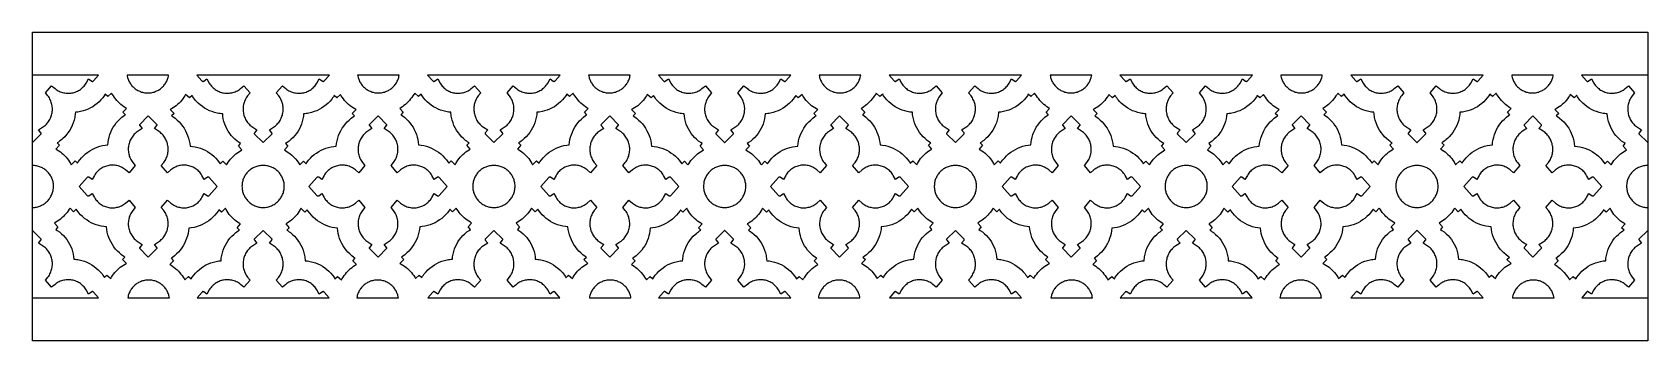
# Model space of a CAD drawing. Extents: x -254 to 254, y -48 to 48.
import ezdxf

# ---------------------------------------------------------------- set-up
doc = ezdxf.new("R2010")
doc.units = 0
doc.layers.add('LAYER_2', color=18, linetype='CONTINUOUS')

msp = doc.modelspace()

# ---------------------------------------------------------------- linework, layer by layer
at = {"layer": 'LAYER_2'}
for points in [[(253.94, -48.5), (-253.95, -48.5), (-253.95, 48.5), (253.94, 48.5)], [(-216, 29.64), (-215.68, 29.72), (-215.38, 29.83), (-215.08, 29.94), (-214.79, 30.07), (-214.5, 30.22), (-214.23, 30.38), (-213.96, 30.55), (-213.7, 30.73), (-213.45, 30.92), (-213.21, 31.13), (-212.98, 31.34), (-212.76, 31.57), (-212.56, 31.81), (-212.36, 32.06), (-212.18, 32.31), (-212, 32.58), (-211.84, 32.85), (-211.7, 33.13), (-211.56, 33.42), (-211.44, 33.72), (-211.34, 34.02), (-211.25, 34.33), (-211.17, 34.65), (-211.11, 34.97), (-211.11, 35), (-224.18, 35), (-224.17, 34.97), (-224.11, 34.65), (-224.04, 34.33), (-223.94, 34.02), (-223.84, 33.72), (-223.72, 33.42), (-223.59, 33.13), (-223.44, 32.85), (-223.28, 32.58), (-223.11, 32.31), (-222.92, 32.06), (-222.73, 31.81), (-222.52, 31.57), (-222.3, 31.34), (-222.07, 31.13), (-221.83, 30.92), (-221.58, 30.73), (-221.32, 30.55), (-221.05, 30.38), (-220.78, 30.22), (-220.49, 30.07), (-220.2, 29.94), (-219.9, 29.83), (-219.6, 29.72), (-219.29, 29.64), (-218.97, 29.56), (-218.64, 29.51), (-218.31, 29.46), (-217.98, 29.44), (-217.64, 29.43), (-217.3, 29.44), (-216.97, 29.46), (-216.64, 29.51), (-216.31, 29.56)], [(-187.33, 22.13), (-187.2, 21.78), (-187.06, 21.45), (-186.9, 21.12), (-186.71, 20.8), (-186.51, 20.48), (-186.3, 20.18), (-186.06, 19.89), (-185.81, 19.61), (-185.54, 19.34), (-185.25, 19.09), (-184.95, 18.85), (-184.63, 18.62), (-183.34, 17.82), (-184.1, 16.87), (-184.14, 16.82), (-184.16, 16.76), (-184.18, 16.7), (-184.19, 16.64), (-184.19, 16.59), (-181.41, 13.82), (-181.38, 13.82), (-178.6, 16.59), (-178.6, 16.64), (-178.61, 16.7), (-178.63, 16.76), (-178.65, 16.82), (-178.68, 16.87), (-179.44, 17.82), (-178.16, 18.62), (-177.84, 18.85), (-177.53, 19.09), (-177.25, 19.34), (-176.98, 19.61), (-176.72, 19.89), (-176.49, 20.18), (-176.27, 20.48), (-176.07, 20.8), (-175.89, 21.12), (-175.73, 21.45), (-175.58, 21.78), (-175.46, 22.13), (-175.35, 22.48), (-175.26, 22.83), (-175.19, 23.19), (-175.14, 23.55), (-175.11, 23.92), (-175.09, 24.28), (-175.1, 24.65), (-175.13, 25.02), (-175.17, 25.38), (-175.24, 25.74), (-175.32, 26.1), (-175.43, 26.46), (-175.55, 26.81), (-175.7, 27.16), (-175.87, 27.5), (-176.06, 27.84), (-176.26, 28.16), (-176.49, 28.48), (-177.26, 29.43), (-175.33, 31.71), (-174.27, 30.79), (-173.95, 30.55), (-173.63, 30.33), (-173.29, 30.14), (-172.95, 29.96), (-172.61, 29.81), (-172.25, 29.68), (-171.9, 29.57), (-171.53, 29.48), (-171.17, 29.41), (-170.8, 29.36), (-170.44, 29.33), (-170.07, 29.33), (-169.7, 29.34), (-169.33, 29.37), (-168.97, 29.43), (-168.61, 29.5), (-168.25, 29.6), (-167.9, 29.71), (-167.56, 29.84), (-167.22, 29.99), (-166.9, 30.16), (-166.58, 30.35), (-166.27, 30.56), (-165.97, 30.79), (-165.69, 31.03), (-165.41, 31.3), (-165.15, 31.58), (-164.91, 31.88), (-164.68, 32.19), (-164.46, 32.53), (-163.73, 33.85), (-162.71, 33.11), (-162.63, 33.08), (-162.56, 33.06), (-162.48, 33.05), (-162.4, 33.06), (-162.32, 33.09), (-162.25, 33.13), (-162.17, 33.2), (-160.57, 35), (-202.22, 35), (-200.62, 33.2), (-200.54, 33.13), (-200.47, 33.09), (-200.39, 33.06), (-200.31, 33.05), (-200.23, 33.06), (-200.15, 33.08), (-200.08, 33.11), (-199.06, 33.85), (-198.32, 32.53), (-198.11, 32.19), (-197.88, 31.88), (-197.63, 31.58), (-197.37, 31.3), (-197.1, 31.03), (-196.82, 30.79), (-196.52, 30.56), (-196.21, 30.35), (-195.89, 30.16), (-195.56, 29.99), (-195.23, 29.84), (-194.88, 29.71), (-194.53, 29.6), (-194.18, 29.5), (-193.82, 29.43), (-193.45, 29.37), (-193.09, 29.34), (-192.72, 29.33), (-192.35, 29.33), (-191.98, 29.36), (-191.62, 29.41), (-191.25, 29.48), (-190.89, 29.57), (-190.53, 29.68), (-190.18, 29.81), (-189.83, 29.96), (-189.49, 30.14), (-189.16, 30.33), (-188.84, 30.55), (-188.52, 30.79), (-187.46, 31.71), (-185.52, 29.43), (-186.29, 28.48), (-186.52, 28.16), (-186.73, 27.84), (-186.92, 27.5), (-187.09, 27.16), (-187.23, 26.81), (-187.36, 26.46), (-187.46, 26.1), (-187.55, 25.74), (-187.62, 25.38), (-187.66, 25.02), (-187.69, 24.65), (-187.69, 24.28), (-187.68, 23.92), (-187.65, 23.55), (-187.6, 23.19), (-187.53, 22.83), (-187.44, 22.48)], [(-148, 30.07), (-147.71, 29.94), (-147.41, 29.83), (-147.1, 29.72), (-146.79, 29.64), (-146.47, 29.56), (-146.15, 29.51), (-145.82, 29.46), (-145.49, 29.44), (-145.15, 29.43), (-144.81, 29.44), (-144.47, 29.46), (-144.14, 29.51), (-143.82, 29.56), (-143.5, 29.64), (-143.19, 29.72), (-142.88, 29.83), (-142.58, 29.94), (-142.29, 30.07), (-142.01, 30.22), (-141.73, 30.38), (-141.47, 30.55), (-141.21, 30.73), (-140.96, 30.92), (-140.72, 31.13), (-140.49, 31.34), (-140.27, 31.57), (-140.06, 31.81), (-139.87, 32.06), (-139.68, 32.31), (-139.51, 32.58), (-139.35, 32.85), (-139.2, 33.13), (-139.07, 33.42), (-138.95, 33.72), (-138.84, 34.02), (-138.75, 34.33), (-138.68, 34.65), (-138.62, 34.97), (-138.61, 35), (-151.68, 35), (-151.68, 34.97), (-151.62, 34.65), (-151.54, 34.33), (-151.45, 34.02), (-151.34, 33.72), (-151.22, 33.42), (-151.09, 33.13), (-150.94, 32.85), (-150.78, 32.58), (-150.61, 32.31), (-150.43, 32.06), (-150.23, 31.81), (-150.02, 31.57), (-149.8, 31.34), (-149.57, 31.13), (-149.33, 30.92), (-149.08, 30.73), (-148.83, 30.55), (-148.56, 30.38), (-148.28, 30.22)], [(-88.01, 35), (-129.66, 35), (-128.06, 33.2), (-127.98, 33.13), (-127.91, 33.09), (-127.83, 33.06), (-127.75, 33.05), (-127.67, 33.06), (-127.6, 33.08), (-127.52, 33.11), (-126.5, 33.85), (-125.76, 32.53), (-125.55, 32.19), (-125.32, 31.88), (-125.08, 31.58), (-124.82, 31.3), (-124.54, 31.03), (-124.26, 30.79), (-123.96, 30.56), (-123.65, 30.35), (-123.33, 30.16), (-123.01, 29.99), (-122.67, 29.84), (-122.33, 29.71), (-121.98, 29.6), (-121.62, 29.5), (-121.26, 29.43), (-120.9, 29.37), (-120.53, 29.34), (-120.16, 29.33), (-119.79, 29.33), (-119.43, 29.36), (-119.06, 29.41), (-118.7, 29.48), (-118.33, 29.57), (-117.98, 29.68), (-117.62, 29.81), (-117.28, 29.96), (-116.94, 30.14), (-116.6, 30.33), (-116.28, 30.55), (-115.96, 30.79), (-114.9, 31.71), (-112.97, 29.43), (-113.74, 28.48), (-113.97, 28.16), (-114.17, 27.84), (-114.36, 27.5), (-114.53, 27.16), (-114.68, 26.81), (-114.8, 26.46), (-114.91, 26.1), (-114.99, 25.74), (-115.06, 25.38), (-115.1, 25.02), (-115.13, 24.65), (-115.14, 24.28), (-115.12, 23.92), (-115.09, 23.55), (-115.04, 23.19), (-114.97, 22.83), (-114.88, 22.48), (-114.77, 22.13), (-114.65, 21.78), (-114.5, 21.45), (-114.34, 21.12), (-114.16, 20.8), (-113.96, 20.48), (-113.74, 20.18), (-113.51, 19.89), (-113.25, 19.61), (-112.98, 19.34), (-112.7, 19.09), (-112.39, 18.85), (-112.07, 18.62), (-110.79, 17.82), (-111.55, 16.87), (-111.58, 16.82), (-111.6, 16.76), (-111.62, 16.7), (-111.63, 16.64), (-111.63, 16.59), (-108.85, 13.82), (-108.82, 13.82), (-106.04, 16.59), (-106.04, 16.64), (-106.05, 16.7), (-106.07, 16.76), (-106.09, 16.82), (-106.12, 16.87), (-106.89, 17.82), (-105.6, 18.62), (-105.28, 18.85), (-104.98, 19.09), (-104.69, 19.34), (-104.42, 19.61), (-104.17, 19.89), (-103.93, 20.18), (-103.71, 20.48), (-103.52, 20.8), (-103.33, 21.12), (-103.17, 21.45), (-103.03, 21.78), (-102.9, 22.13), (-102.79, 22.48), (-102.7, 22.83), (-102.63, 23.19), (-102.58, 23.55), (-102.55, 23.92), (-102.54, 24.28), (-102.54, 24.65), (-102.57, 25.02), (-102.61, 25.38), (-102.68, 25.74), (-102.77, 26.1), (-102.87, 26.46), (-103, 26.81), (-103.14, 27.16), (-103.31, 27.5), (-103.5, 27.84), (-103.71, 28.16), (-103.94, 28.48), (-104.71, 29.43), (-102.77, 31.71), (-101.71, 30.79), (-101.39, 30.55), (-101.07, 30.33), (-100.74, 30.14), (-100.4, 29.96), (-100.05, 29.81), (-99.7, 29.68), (-99.34, 29.57), (-98.98, 29.48), (-98.61, 29.41), (-98.25, 29.36), (-97.88, 29.33), (-97.51, 29.33), (-97.14, 29.34), (-96.78, 29.37), (-96.41, 29.43), (-96.05, 29.5), (-95.7, 29.6), (-95.35, 29.71), (-95, 29.84), (-94.67, 29.99), (-94.34, 30.16), (-94.02, 30.35), (-93.71, 30.56), (-93.41, 30.79), (-93.13, 31.03), (-92.86, 31.3), (-92.6, 31.58), (-92.35, 31.88), (-92.12, 32.19), (-91.91, 32.53), (-91.17, 33.85), (-90.15, 33.11), (-90.08, 33.08), (-90, 33.06), (-89.92, 33.05), (-89.84, 33.06), (-89.76, 33.09), (-89.69, 33.13), (-89.61, 33.2)], [(-78.92, 34.33), (-78.83, 34.02), (-78.72, 33.72), (-78.6, 33.42), (-78.47, 33.13), (-78.32, 32.85), (-78.16, 32.58), (-77.99, 32.31), (-77.81, 32.06), (-77.61, 31.81), (-77.4, 31.57), (-77.18, 31.34), (-76.95, 31.13), (-76.71, 30.92), (-76.46, 30.73), (-76.21, 30.55), (-75.94, 30.38), (-75.66, 30.22), (-75.38, 30.07), (-75.09, 29.94), (-74.79, 29.83), (-74.48, 29.72), (-74.17, 29.64), (-73.85, 29.56), (-73.53, 29.51), (-73.2, 29.46), (-72.87, 29.44), (-72.53, 29.43), (-72.19, 29.44), (-71.85, 29.46), (-71.52, 29.51), (-71.2, 29.56), (-70.88, 29.64), (-70.57, 29.72), (-70.26, 29.83), (-69.96, 29.94), (-69.67, 30.07), (-69.39, 30.22), (-69.11, 30.38), (-68.85, 30.55), (-68.59, 30.73), (-68.34, 30.92), (-68.1, 31.13), (-67.87, 31.34), (-67.65, 31.57), (-67.44, 31.81), (-67.25, 32.06), (-67.06, 32.31), (-66.89, 32.58), (-66.73, 32.85), (-66.58, 33.13), (-66.45, 33.42), (-66.33, 33.72), (-66.22, 34.02), (-66.13, 34.33), (-66.06, 34.65), (-66, 34.97), (-65.99, 35), (-79.06, 35), (-79.06, 34.97), (-79, 34.65)], [(-36.29, 13.82), (-36.26, 13.82), (-33.49, 16.59), (-33.49, 16.64), (-33.49, 16.7), (-33.51, 16.76), (-33.53, 16.82), (-33.57, 16.87), (-34.33, 17.82), (-33.05, 18.62), (-32.72, 18.85), (-32.42, 19.09), (-32.13, 19.34), (-31.86, 19.61), (-31.61, 19.89), (-31.37, 20.18), (-31.16, 20.48), (-30.96, 20.8), (-30.78, 21.12), (-30.61, 21.45), (-30.47, 21.78), (-30.34, 22.13), (-30.23, 22.48), (-30.14, 22.83), (-30.07, 23.19), (-30.02, 23.55), (-29.99, 23.92), (-29.98, 24.28), (-29.98, 24.65), (-30.01, 25.02), (-30.06, 25.38), (-30.12, 25.74), (-30.21, 26.1), (-30.31, 26.46), (-30.44, 26.81), (-30.59, 27.16), (-30.75, 27.5), (-30.94, 27.84), (-31.15, 28.16), (-31.38, 28.48), (-32.15, 29.43), (-30.21, 31.71), (-29.15, 30.79), (-28.84, 30.55), (-28.51, 30.33), (-28.18, 30.14), (-27.84, 29.96), (-27.49, 29.81), (-27.14, 29.68), (-26.78, 29.57), (-26.42, 29.48), (-26.06, 29.41), (-25.69, 29.36), (-25.32, 29.33), (-24.95, 29.33), (-24.58, 29.34), (-24.22, 29.37), (-23.85, 29.43), (-23.49, 29.5), (-23.14, 29.6), (-22.79, 29.71), (-22.44, 29.84), (-22.11, 29.99), (-21.78, 30.16), (-21.46, 30.35), (-21.15, 30.56), (-20.86, 30.79), (-20.57, 31.03), (-20.3, 31.3), (-20.04, 31.58), (-19.79, 31.88), (-19.56, 32.19), (-19.35, 32.53), (-18.61, 33.85), (-17.59, 33.11), (-17.52, 33.08), (-17.44, 33.06), (-17.36, 33.05), (-17.28, 33.06), (-17.21, 33.09), (-17.13, 33.13), (-17.05, 33.2), (-15.45, 35), (-57.1, 35), (-55.51, 33.2), (-55.42, 33.13), (-55.35, 33.09), (-55.28, 33.06), (-55.2, 33.05), (-55.12, 33.06), (-55.04, 33.08), (-54.97, 33.11), (-53.94, 33.85), (-53.21, 32.53), (-52.99, 32.19), (-52.76, 31.88), (-52.52, 31.58), (-52.26, 31.3), (-51.99, 31.03), (-51.7, 30.79), (-51.4, 30.56), (-51.1, 30.35), (-50.78, 30.16), (-50.45, 29.99), (-50.11, 29.84), (-49.77, 29.71), (-49.42, 29.6), (-49.06, 29.5), (-48.7, 29.43), (-48.34, 29.37), (-47.97, 29.34), (-47.61, 29.33), (-47.24, 29.33), (-46.87, 29.36), (-46.5, 29.41), (-46.14, 29.48), (-45.78, 29.57), (-45.42, 29.68), (-45.07, 29.81), (-44.72, 29.96), (-44.38, 30.14), (-44.05, 30.33), (-43.72, 30.55), (-43.41, 30.79), (-42.35, 31.71), (-40.41, 29.43), (-41.18, 28.48), (-41.41, 28.16), (-41.62, 27.84), (-41.8, 27.5), (-41.97, 27.16), (-42.12, 26.81), (-42.24, 26.46), (-42.35, 26.1), (-42.44, 25.74), (-42.5, 25.38), (-42.55, 25.02), (-42.57, 24.65), (-42.58, 24.28), (-42.57, 23.92), (-42.53, 23.55), (-42.48, 23.19), (-42.41, 22.83), (-42.32, 22.48), (-42.22, 22.13), (-42.09, 21.78), (-41.94, 21.45), (-41.78, 21.12), (-41.6, 20.8), (-41.4, 20.48), (-41.18, 20.18), (-40.95, 19.89), (-40.7, 19.61), (-40.43, 19.34), (-40.14, 19.09), (-39.83, 18.85), (-39.51, 18.62), (-38.23, 17.82), (-38.99, 16.87), (-39.02, 16.82), (-39.05, 16.76), (-39.06, 16.7), (-39.07, 16.64), (-39.07, 16.59)], [(6.17, 33.72), (6.27, 34.02), (6.36, 34.33), (6.44, 34.65), (6.5, 34.97), (6.5, 35), (-6.57, 35), (-6.56, 34.97), (-6.5, 34.65), (-6.43, 34.33), (-6.33, 34.02), (-6.23, 33.72), (-6.11, 33.42), (-5.98, 33.13), (-5.83, 32.85), (-5.67, 32.58), (-5.5, 32.31), (-5.31, 32.06), (-5.12, 31.81), (-4.91, 31.57), (-4.69, 31.34), (-4.46, 31.13), (-4.22, 30.92), (-3.97, 30.73), (-3.71, 30.55), (-3.44, 30.38), (-3.17, 30.22), (-2.88, 30.07), (-2.59, 29.94), (-2.29, 29.83), (-1.99, 29.72), (-1.68, 29.64), (-1.36, 29.56), (-1.03, 29.51), (-0.71, 29.46), (-0.37, 29.44), (-0.03, 29.43), (0.31, 29.44), (0.64, 29.46), (0.97, 29.51), (1.3, 29.56), (1.61, 29.64), (1.93, 29.72), (2.23, 29.83), (2.53, 29.94), (2.82, 30.07), (3.11, 30.22), (3.38, 30.38), (3.65, 30.55), (3.91, 30.73), (4.16, 30.92), (4.4, 31.13), (4.63, 31.34), (4.84, 31.57), (5.05, 31.81), (5.25, 32.06), (5.43, 32.31), (5.61, 32.58), (5.77, 32.85), (5.91, 33.13), (6.05, 33.42)], [(18.61, 33.85), (19.35, 32.53), (19.56, 32.19), (19.79, 31.88), (20.04, 31.58), (20.3, 31.3), (20.57, 31.03), (20.86, 30.79), (21.15, 30.56), (21.46, 30.35), (21.78, 30.16), (22.11, 29.99), (22.44, 29.84), (22.79, 29.71), (23.14, 29.6), (23.49, 29.5), (23.85, 29.43), (24.22, 29.37), (24.58, 29.34), (24.95, 29.33), (25.32, 29.33), (25.69, 29.36), (26.06, 29.41), (26.42, 29.48), (26.78, 29.57), (27.14, 29.68), (27.49, 29.81), (27.84, 29.96), (28.18, 30.14), (28.51, 30.33), (28.84, 30.55), (29.15, 30.79), (30.21, 31.71), (32.15, 29.43), (31.38, 28.48), (31.15, 28.16), (30.94, 27.84), (30.75, 27.5), (30.59, 27.16), (30.44, 26.81), (30.31, 26.46), (30.21, 26.1), (30.12, 25.74), (30.06, 25.38), (30.01, 25.02), (29.98, 24.65), (29.98, 24.28), (29.99, 23.92), (30.02, 23.55), (30.07, 23.19), (30.14, 22.83), (30.23, 22.48), (30.34, 22.13), (30.47, 21.78), (30.61, 21.45), (30.78, 21.12), (30.96, 20.8), (31.16, 20.48), (31.37, 20.18), (31.61, 19.89), (31.86, 19.61), (32.13, 19.34), (32.42, 19.09), (32.72, 18.85), (33.05, 18.62), (34.33, 17.82), (33.57, 16.87), (33.53, 16.82), (33.51, 16.76), (33.49, 16.7), (33.49, 16.64), (33.49, 16.59), (36.26, 13.82), (36.29, 13.82), (39.07, 16.59), (39.07, 16.64), (39.06, 16.7), (39.05, 16.76), (39.02, 16.82), (38.99, 16.87), (38.23, 17.82), (39.51, 18.62), (39.83, 18.85), (40.14, 19.09), (40.43, 19.34), (40.7, 19.61), (40.95, 19.89), (41.18, 20.18), (41.4, 20.48), (41.6, 20.8), (41.78, 21.12), (41.94, 21.45), (42.09, 21.78), (42.22, 22.13), (42.32, 22.48), (42.41, 22.83), (42.48, 23.19), (42.53, 23.55), (42.57, 23.92), (42.58, 24.28), (42.57, 24.65), (42.55, 25.02), (42.5, 25.38), (42.44, 25.74), (42.35, 26.1), (42.24, 26.46), (42.12, 26.81), (41.97, 27.16), (41.8, 27.5), (41.62, 27.84), (41.41, 28.16), (41.18, 28.48), (40.41, 29.43), (42.35, 31.71), (43.41, 30.79), (43.72, 30.55), (44.05, 30.33), (44.38, 30.14), (44.72, 29.96), (45.07, 29.81), (45.42, 29.68), (45.78, 29.57), (46.14, 29.48), (46.5, 29.41), (46.87, 29.36), (47.24, 29.33), (47.61, 29.33), (47.97, 29.34), (48.34, 29.37), (48.7, 29.43), (49.06, 29.5), (49.42, 29.6), (49.77, 29.71), (50.11, 29.84), (50.45, 29.99), (50.78, 30.16), (51.1, 30.35), (51.4, 30.56), (51.7, 30.79), (51.99, 31.03), (52.26, 31.3), (52.52, 31.58), (52.76, 31.88), (52.99, 32.19), (53.21, 32.53), (53.94, 33.85), (54.97, 33.11), (55.04, 33.08), (55.12, 33.06), (55.2, 33.05), (55.28, 33.06), (55.35, 33.09), (55.42, 33.13), (55.51, 33.2), (57.1, 35), (15.45, 35), (17.05, 33.2), (17.13, 33.13), (17.21, 33.09), (17.28, 33.06), (17.36, 33.05), (17.44, 33.06), (17.52, 33.08), (17.59, 33.11)], [(66.05, 35), (66.06, 34.97), (66.12, 34.65), (66.19, 34.33), (66.29, 34.02), (66.39, 33.72), (66.51, 33.42), (66.64, 33.13), (66.79, 32.85), (66.95, 32.58), (67.12, 32.31), (67.31, 32.06), (67.5, 31.81), (67.71, 31.57), (67.93, 31.34), (68.16, 31.13), (68.4, 30.92), (68.65, 30.73), (68.91, 30.55), (69.18, 30.38), (69.45, 30.22), (69.74, 30.07), (70.03, 29.94), (70.33, 29.83), (70.63, 29.72), (70.94, 29.64), (71.26, 29.56), (71.59, 29.51), (71.91, 29.46), (72.25, 29.44), (72.59, 29.43), (72.93, 29.44), (73.26, 29.46), (73.59, 29.51), (73.92, 29.56), (74.23, 29.64), (74.55, 29.72), (74.85, 29.83), (75.15, 29.94), (75.44, 30.07), (75.73, 30.22), (76, 30.38), (76.27, 30.55), (76.53, 30.73), (76.78, 30.92), (77.02, 31.13), (77.25, 31.34), (77.46, 31.57), (77.67, 31.81), (77.87, 32.06), (78.05, 32.31), (78.23, 32.58), (78.39, 32.85), (78.53, 33.13), (78.67, 33.42), (78.79, 33.72), (78.89, 34.02), (78.98, 34.33), (79.06, 34.65), (79.12, 34.97), (79.12, 35)], [(128.06, 33.2), (129.66, 35), (88.01, 35), (89.61, 33.2), (89.69, 33.13), (89.76, 33.09), (89.84, 33.06), (89.92, 33.05), (90, 33.06), (90.08, 33.08), (90.15, 33.11), (91.17, 33.85), (91.91, 32.53), (92.12, 32.19), (92.35, 31.88), (92.6, 31.58), (92.86, 31.3), (93.13, 31.03), (93.41, 30.79), (93.71, 30.56), (94.02, 30.35), (94.34, 30.16), (94.67, 29.99), (95, 29.84), (95.35, 29.71), (95.7, 29.6), (96.05, 29.5), (96.41, 29.43), (96.78, 29.37), (97.14, 29.34), (97.51, 29.33), (97.88, 29.33), (98.25, 29.36), (98.61, 29.41), (98.98, 29.48), (99.34, 29.57), (99.7, 29.68), (100.05, 29.81), (100.4, 29.96), (100.74, 30.14), (101.07, 30.33), (101.39, 30.55), (101.71, 30.79), (102.77, 31.71), (104.71, 29.43), (103.94, 28.48), (103.71, 28.16), (103.5, 27.84), (103.31, 27.5), (103.14, 27.16), (103, 26.81), (102.87, 26.46), (102.77, 26.1), (102.68, 25.74), (102.61, 25.38), (102.57, 25.02), (102.54, 24.65), (102.54, 24.28), (102.55, 23.92), (102.58, 23.55), (102.63, 23.19), (102.7, 22.83), (102.79, 22.48), (102.9, 22.13), (103.03, 21.78), (103.17, 21.45), (103.33, 21.12), (103.52, 20.8), (103.71, 20.48), (103.93, 20.18), (104.17, 19.89), (104.42, 19.61), (104.69, 19.34), (104.98, 19.09), (105.28, 18.85), (105.6, 18.62), (106.89, 17.82), (106.12, 16.87), (106.09, 16.82), (106.07, 16.76), (106.05, 16.7), (106.04, 16.64), (106.04, 16.59), (108.82, 13.82), (108.85, 13.82), (111.63, 16.59), (111.63, 16.64), (111.62, 16.7), (111.6, 16.76), (111.58, 16.82), (111.55, 16.87), (110.79, 17.82), (112.07, 18.62), (112.39, 18.85), (112.7, 19.09), (112.98, 19.34), (113.25, 19.61), (113.51, 19.89), (113.74, 20.18), (113.96, 20.48), (114.16, 20.8), (114.34, 21.12), (114.5, 21.45), (114.65, 21.78), (114.77, 22.13), (114.88, 22.48), (114.97, 22.83), (115.04, 23.19), (115.09, 23.55), (115.12, 23.92), (115.14, 24.28), (115.13, 24.65), (115.1, 25.02), (115.06, 25.38), (114.99, 25.74), (114.91, 26.1), (114.8, 26.46), (114.68, 26.81), (114.53, 27.16), (114.36, 27.5), (114.17, 27.84), (113.97, 28.16), (113.74, 28.48), (112.97, 29.43), (114.9, 31.71), (115.96, 30.79), (116.28, 30.55), (116.6, 30.33), (116.94, 30.14), (117.28, 29.96), (117.62, 29.81), (117.98, 29.68), (118.33, 29.57), (118.7, 29.48), (119.06, 29.41), (119.43, 29.36), (119.79, 29.33), (120.16, 29.33), (120.53, 29.34), (120.9, 29.37), (121.26, 29.43), (121.62, 29.5), (121.98, 29.6), (122.33, 29.71), (122.67, 29.84), (123.01, 29.99), (123.33, 30.16), (123.65, 30.35), (123.96, 30.56), (124.26, 30.79), (124.54, 31.03), (124.82, 31.3), (125.08, 31.58), (125.32, 31.88), (125.55, 32.19), (125.76, 32.53), (126.5, 33.85), (127.52, 33.11), (127.6, 33.08), (127.67, 33.06), (127.75, 33.05), (127.83, 33.06), (127.91, 33.09), (127.98, 33.13)], [(138.55, 35), (138.55, 34.97), (138.61, 34.65), (138.69, 34.33), (138.78, 34.02), (138.89, 33.72), (139.01, 33.42), (139.14, 33.13), (139.29, 32.85), (139.45, 32.58), (139.62, 32.31), (139.8, 32.06), (140, 31.81), (140.21, 31.57), (140.43, 31.34), (140.66, 31.13), (140.9, 30.92), (141.14, 30.73), (141.4, 30.55), (141.67, 30.38), (141.95, 30.22), (142.23, 30.07), (142.52, 29.94), (142.82, 29.83), (143.13, 29.72), (143.44, 29.64), (143.76, 29.56), (144.08, 29.51), (144.41, 29.46), (144.74, 29.44), (145.08, 29.43), (145.42, 29.44), (145.76, 29.46), (146.09, 29.51), (146.41, 29.56), (146.73, 29.64), (147.04, 29.72), (147.35, 29.83), (147.64, 29.94), (147.94, 30.07), (148.22, 30.22), (148.5, 30.38), (148.76, 30.55), (149.02, 30.73), (149.27, 30.92), (149.51, 31.13), (149.74, 31.34), (149.96, 31.57), (150.17, 31.81), (150.36, 32.06), (150.55, 32.31), (150.72, 32.58), (150.88, 32.85), (151.03, 33.13), (151.16, 33.42), (151.28, 33.72), (151.39, 34.02), (151.48, 34.33), (151.55, 34.65), (151.61, 34.97), (151.62, 35)], [(160.57, 35), (162.17, 33.2), (162.25, 33.13), (162.32, 33.09), (162.4, 33.06), (162.48, 33.05), (162.56, 33.06), (162.63, 33.08), (162.71, 33.11), (163.73, 33.85), (164.46, 32.53), (164.68, 32.19), (164.91, 31.88), (165.15, 31.58), (165.41, 31.3), (165.69, 31.03), (165.97, 30.79), (166.27, 30.56), (166.58, 30.35), (166.9, 30.16), (167.22, 29.99), (167.56, 29.84), (167.9, 29.71), (168.25, 29.6), (168.61, 29.5), (168.97, 29.43), (169.33, 29.37), (169.7, 29.34), (170.07, 29.33), (170.44, 29.33), (170.8, 29.36), (171.17, 29.41), (171.53, 29.48), (171.9, 29.57), (172.25, 29.68), (172.61, 29.81), (172.95, 29.96), (173.29, 30.14), (173.63, 30.33), (173.95, 30.55), (174.27, 30.79), (175.33, 31.71), (177.26, 29.43), (176.49, 28.48), (176.26, 28.16), (176.06, 27.84), (175.87, 27.5), (175.7, 27.16), (175.55, 26.81), (175.43, 26.46), (175.32, 26.1), (175.24, 25.74), (175.17, 25.38), (175.13, 25.02), (175.1, 24.65), (175.09, 24.28), (175.11, 23.92), (175.14, 23.55), (175.19, 23.19), (175.26, 22.83), (175.35, 22.48), (175.46, 22.13), (175.58, 21.78), (175.73, 21.45), (175.89, 21.12), (176.07, 20.8), (176.27, 20.48), (176.49, 20.18), (176.72, 19.89), (176.98, 19.61), (177.25, 19.34), (177.53, 19.09), (177.84, 18.85), (178.16, 18.62), (179.44, 17.82), (178.68, 16.87), (178.65, 16.82), (178.63, 16.76), (178.61, 16.7), (178.6, 16.64), (178.6, 16.59), (181.38, 13.82), (181.41, 13.82), (184.19, 16.59), (184.19, 16.64), (184.18, 16.7), (184.16, 16.76), (184.14, 16.82), (184.1, 16.87), (183.34, 17.82), (184.63, 18.62), (184.95, 18.85), (185.25, 19.09), (185.54, 19.34), (185.81, 19.61), (186.06, 19.89), (186.3, 20.18), (186.51, 20.48), (186.71, 20.8), (186.9, 21.12), (187.06, 21.45), (187.2, 21.78), (187.33, 22.13), (187.44, 22.48), (187.53, 22.83), (187.6, 23.19), (187.65, 23.55), (187.68, 23.92), (187.69, 24.28), (187.69, 24.65), (187.66, 25.02), (187.62, 25.38), (187.55, 25.74), (187.46, 26.1), (187.36, 26.46), (187.23, 26.81), (187.09, 27.16), (186.92, 27.5), (186.73, 27.84), (186.52, 28.16), (186.29, 28.48), (185.52, 29.43), (187.46, 31.71), (188.52, 30.79), (188.84, 30.55), (189.16, 30.33), (189.49, 30.14), (189.83, 29.96), (190.18, 29.81), (190.53, 29.68), (190.89, 29.57), (191.25, 29.48), (191.62, 29.41), (191.98, 29.36), (192.35, 29.33), (192.72, 29.33), (193.09, 29.34), (193.45, 29.37), (193.82, 29.43), (194.18, 29.5), (194.53, 29.6), (194.88, 29.71), (195.23, 29.84), (195.56, 29.99), (195.89, 30.16), (196.21, 30.35), (196.52, 30.56), (196.82, 30.79), (197.1, 31.03), (197.37, 31.3), (197.63, 31.58), (197.88, 31.88), (198.11, 32.19), (198.32, 32.53), (199.06, 33.85), (200.08, 33.11), (200.15, 33.08), (200.23, 33.06), (200.31, 33.05), (200.39, 33.06), (200.47, 33.09), (200.54, 33.13), (200.62, 33.2), (202.22, 35)], [(220.26, 29.94), (220.56, 30.07), (220.84, 30.22), (221.12, 30.38), (221.38, 30.55), (221.64, 30.73), (221.89, 30.92), (222.13, 31.13), (222.36, 31.34), (222.58, 31.57), (222.79, 31.81), (222.98, 32.06), (223.17, 32.31), (223.34, 32.58), (223.5, 32.85), (223.65, 33.13), (223.78, 33.42), (223.9, 33.72), (224.01, 34.02), (224.1, 34.33), (224.17, 34.65), (224.23, 34.97), (224.24, 35), (211.17, 35), (211.17, 34.97), (211.23, 34.65), (211.31, 34.33), (211.4, 34.02), (211.51, 33.72), (211.63, 33.42), (211.76, 33.13), (211.91, 32.85), (212.07, 32.58), (212.24, 32.31), (212.42, 32.06), (212.62, 31.81), (212.83, 31.57), (213.05, 31.34), (213.28, 31.13), (213.52, 30.92), (213.76, 30.73), (214.02, 30.55), (214.29, 30.38), (214.57, 30.22), (214.85, 30.07), (215.14, 29.94), (215.44, 29.83), (215.75, 29.72), (216.06, 29.64), (216.38, 29.56), (216.7, 29.51), (217.03, 29.46), (217.36, 29.44), (217.7, 29.43), (218.04, 29.44), (218.38, 29.46), (218.71, 29.51), (219.03, 29.56), (219.35, 29.64), (219.66, 29.72), (219.97, 29.83)], [(-243.21, 16.31), (-243.78, 15.66), (-244.4, 15.07), (-244.73, 14.78), (-245.07, 14.5), (-245.42, 14.24), (-245.78, 13.99), (-246.15, 13.75), (-246.18, 13.74), (-245.43, 12.95), (-246.53, 11.75), (-246.13, 11.53), (-245.61, 11.21), (-245.12, 10.86), (-244.65, 10.49), (-244.2, 10.09), (-243.77, 9.68), (-243.37, 9.24), (-242.99, 8.77), (-242.63, 8.29), (-242.3, 7.79), (-241.99, 7.27), (-241.78, 6.86), (-240.52, 8.11), (-239.76, 7.35), (-239.52, 7.72), (-239.01, 8.41), (-238.45, 9.06), (-237.85, 9.68), (-237.22, 10.24), (-236.55, 10.77), (-235.84, 11.24), (-235.11, 11.67), (-234.34, 12.05), (-233.55, 12.37), (-232.74, 12.64), (-231.91, 12.86), (-231.06, 13.02), (-230.24, 13.12), (-230.16, 13.91), (-230.02, 14.74), (-229.83, 15.56), (-229.58, 16.36), (-229.27, 17.14), (-228.92, 17.9), (-228.51, 18.63), (-228.06, 19.33), (-227.56, 19.99), (-227.02, 20.63), (-226.43, 21.23), (-225.79, 21.78), (-225.12, 22.3), (-224.7, 22.58), (-225.46, 23.42), (-224.33, 24.53), (-224.7, 24.76), (-225.19, 25.1), (-225.67, 25.46), (-226.12, 25.84), (-226.56, 26.23), (-226.98, 26.65), (-227.39, 27.08), (-227.77, 27.53), (-228.14, 28), (-228.48, 28.48), (-228.8, 28.98), (-229.05, 29.39), (-230.22, 28.32), (-231.07, 29), (-231.34, 28.56), (-231.84, 27.88), (-232.39, 27.23), (-232.97, 26.63), (-233.6, 26.07), (-234.26, 25.56), (-234.95, 25.1), (-235.67, 24.69), (-236.43, 24.33), (-237.21, 24.02), (-238.01, 23.77), (-238.83, 23.57), (-239.66, 23.43), (-240.42, 23.36), (-240.45, 22.99), (-240.5, 22.55), (-240.56, 22.12), (-240.64, 21.68), (-240.84, 20.84), (-241.09, 20.02), (-241.41, 19.22), (-241.78, 18.44), (-242.21, 17.7), (-242.68, 16.98)], [(-204.86, 15.2), (-204.64, 14.37), (-204.48, 13.52), (-204.38, 12.7), (-203.59, 12.63), (-202.75, 12.49), (-201.93, 12.29), (-201.13, 12.04), (-200.35, 11.74), (-199.59, 11.39), (-198.86, 10.98), (-198.16, 10.53), (-197.49, 10.03), (-196.86, 9.49), (-196.26, 8.9), (-195.7, 8.27), (-195.18, 7.6), (-194.9, 7.18), (-194.06, 7.93), (-192.95, 6.8), (-192.71, 7.18), (-192.37, 7.67), (-192.01, 8.14), (-191.63, 8.6), (-191.24, 9.03), (-190.82, 9.46), (-190.39, 9.86), (-189.94, 10.24), (-189.47, 10.6), (-188.99, 10.95), (-188.49, 11.27), (-188.07, 11.51), (-189.15, 12.68), (-188.46, 13.53), (-188.9, 13.8), (-189.59, 14.3), (-190.24, 14.84), (-190.84, 15.43), (-191.4, 16.05), (-191.91, 16.71), (-192.37, 17.4), (-192.79, 18.12), (-193.15, 18.88), (-193.46, 19.65), (-193.71, 20.45), (-193.91, 21.27), (-194.04, 22.11), (-194.11, 22.86), (-194.49, 22.89), (-194.93, 22.94), (-195.36, 23), (-195.8, 23.08), (-196.64, 23.28), (-197.46, 23.54), (-198.26, 23.85), (-199.04, 24.22), (-199.79, 24.65), (-200.5, 25.12), (-201.18, 25.65), (-201.82, 26.22), (-202.42, 26.83), (-202.71, 27.17), (-202.99, 27.51), (-203.25, 27.85), (-203.5, 28.21), (-203.74, 28.58), (-203.75, 28.61), (-204.54, 27.87), (-205.75, 28.96), (-205.97, 28.56), (-206.29, 28.05), (-206.64, 27.56), (-207.01, 27.09), (-207.41, 26.64), (-207.83, 26.21), (-208.27, 25.81), (-208.73, 25.42), (-209.21, 25.07), (-209.72, 24.74), (-210.24, 24.43), (-210.65, 24.22), (-209.39, 22.97), (-210.16, 22.2), (-209.79, 21.97), (-209.09, 21.46), (-208.44, 20.9), (-207.83, 20.3), (-207.26, 19.67), (-206.74, 19), (-206.26, 18.3), (-205.83, 17.56), (-205.45, 16.8), (-205.13, 16.01)], [(-173.2, 14.3), (-173.88, 13.8), (-174.32, 13.53), (-173.64, 12.68), (-174.71, 11.51), (-174.3, 11.27), (-173.8, 10.95), (-173.32, 10.6), (-172.85, 10.24), (-172.4, 9.86), (-171.97, 9.46), (-171.55, 9.03), (-171.15, 8.6), (-170.77, 8.14), (-170.42, 7.67), (-170.08, 7.18), (-169.84, 6.8), (-168.73, 7.93), (-167.89, 7.18), (-167.61, 7.6), (-167.09, 8.27), (-166.53, 8.9), (-165.93, 9.49), (-165.3, 10.03), (-164.63, 10.53), (-163.92, 10.98), (-163.19, 11.39), (-162.44, 11.74), (-161.66, 12.04), (-160.86, 12.29), (-160.03, 12.49), (-159.2, 12.63), (-158.41, 12.7), (-158.31, 13.52), (-158.15, 14.37), (-157.93, 15.2), (-157.66, 16.01), (-157.33, 16.8), (-156.96, 17.56), (-156.53, 18.3), (-156.05, 19), (-155.53, 19.67), (-154.96, 20.3), (-154.35, 20.9), (-153.69, 21.46), (-153, 21.97), (-152.63, 22.2), (-153.4, 22.97), (-152.14, 24.22), (-152.55, 24.43), (-153.07, 24.74), (-153.57, 25.07), (-154.06, 25.42), (-154.52, 25.81), (-154.96, 26.21), (-155.38, 26.64), (-155.78, 27.09), (-156.15, 27.56), (-156.5, 28.05), (-156.82, 28.56), (-157.04, 28.96), (-158.24, 27.87), (-159.03, 28.61), (-159.05, 28.58), (-159.29, 28.21), (-159.54, 27.85), (-159.81, 27.5), (-160.36, 26.84), (-160.96, 26.22), (-161.61, 25.65), (-162.29, 25.12), (-163, 24.65), (-163.75, 24.22), (-164.52, 23.85), (-165.33, 23.54), (-166.14, 23.28), (-166.57, 23.17), (-167, 23.08), (-167.43, 23), (-167.86, 22.94), (-168.3, 22.89), (-168.67, 22.86), (-168.74, 22.11), (-168.88, 21.27), (-169.08, 20.45), (-169.33, 19.65), (-169.64, 18.88), (-170, 18.12), (-170.41, 17.4), (-170.88, 16.71), (-171.39, 16.05), (-171.95, 15.43), (-172.55, 14.84)], [(-129.19, 26.07), (-129.82, 26.63), (-130.4, 27.23), (-130.94, 27.88), (-131.44, 28.56), (-131.72, 29), (-132.57, 28.32), (-133.74, 29.39), (-133.98, 28.98), (-134.31, 28.48), (-134.65, 28), (-135.02, 27.53), (-135.4, 27.08), (-135.8, 26.65), (-136.22, 26.23), (-136.66, 25.84), (-137.12, 25.46), (-137.59, 25.1), (-138.08, 24.76), (-138.46, 24.53), (-137.33, 23.42), (-138.08, 22.58), (-137.67, 22.3), (-136.99, 21.78), (-136.36, 21.23), (-135.77, 20.63), (-135.23, 19.99), (-134.73, 19.33), (-134.27, 18.63), (-133.87, 17.9), (-133.51, 17.14), (-133.21, 16.36), (-132.96, 15.56), (-132.76, 14.74), (-132.62, 13.91), (-132.55, 13.12), (-131.72, 13.02), (-130.88, 12.86), (-130.04, 12.64), (-129.23, 12.37), (-128.44, 12.05), (-127.68, 11.67), (-126.95, 11.24), (-126.24, 10.77), (-125.57, 10.24), (-124.93, 9.68), (-124.34, 9.06), (-123.78, 8.41), (-123.27, 7.72), (-123.03, 7.35), (-122.26, 8.11), (-121.01, 6.86), (-120.79, 7.27), (-120.49, 7.79), (-120.16, 8.29), (-119.8, 8.77), (-119.42, 9.24), (-119.01, 9.68), (-118.58, 10.09), (-118.13, 10.49), (-117.66, 10.86), (-117.17, 11.21), (-116.66, 11.53), (-116.26, 11.75), (-117.36, 12.95), (-116.61, 13.74), (-116.64, 13.75), (-117.01, 13.99), (-117.37, 14.24), (-117.72, 14.51), (-118.38, 15.06), (-119, 15.66), (-119.58, 16.31), (-120.1, 16.98), (-120.58, 17.7), (-121.01, 18.44), (-121.38, 19.22), (-121.69, 20.02), (-121.95, 20.84), (-122.06, 21.26), (-122.15, 21.69), (-122.23, 22.12), (-122.29, 22.55), (-122.34, 22.99), (-122.36, 23.36), (-123.12, 23.43), (-123.96, 23.57), (-124.78, 23.77), (-125.58, 24.02), (-126.36, 24.33), (-127.11, 24.69), (-127.84, 25.1), (-128.53, 25.56)], [(-86.8, 12.86), (-85.95, 13.02), (-85.12, 13.12), (-85.05, 13.91), (-84.91, 14.74), (-84.71, 15.56), (-84.46, 16.36), (-84.16, 17.14), (-83.8, 17.9), (-83.4, 18.63), (-82.95, 19.33), (-82.45, 19.99), (-81.9, 20.63), (-81.31, 21.23), (-80.68, 21.78), (-80.01, 22.3), (-79.59, 22.58), (-80.34, 23.42), (-79.21, 24.53), (-79.59, 24.76), (-80.08, 25.1), (-80.55, 25.46), (-81.01, 25.84), (-81.45, 26.23), (-81.87, 26.65), (-82.27, 27.08), (-82.66, 27.53), (-83.02, 28), (-83.36, 28.48), (-83.69, 28.98), (-83.93, 29.39), (-85.1, 28.32), (-85.95, 29), (-86.23, 28.56), (-86.73, 27.88), (-87.27, 27.23), (-87.86, 26.63), (-88.48, 26.07), (-89.14, 25.56), (-89.83, 25.1), (-90.56, 24.69), (-91.31, 24.33), (-92.09, 24.02), (-92.89, 23.77), (-93.71, 23.57), (-94.55, 23.43), (-95.31, 23.36), (-95.33, 22.99), (-95.38, 22.55), (-95.44, 22.12), (-95.52, 21.68), (-95.72, 20.84), (-95.98, 20.02), (-96.3, 19.22), (-96.67, 18.44), (-97.09, 17.7), (-97.57, 16.98), (-98.1, 16.31), (-98.67, 15.66), (-99.29, 15.07), (-99.62, 14.78), (-99.96, 14.5), (-100.31, 14.24), (-100.67, 13.99), (-101.04, 13.75), (-101.06, 13.74), (-100.32, 12.95), (-101.41, 11.75), (-101.01, 11.53), (-100.5, 11.21), (-100.01, 10.86), (-99.54, 10.49), (-99.09, 10.09), (-98.66, 9.68), (-98.25, 9.24), (-97.87, 8.77), (-97.52, 8.29), (-97.18, 7.79), (-96.88, 7.27), (-96.67, 6.86), (-95.41, 8.11), (-94.64, 7.35), (-94.41, 7.72), (-93.89, 8.41), (-93.34, 9.06), (-92.74, 9.68), (-92.1, 10.24), (-91.43, 10.77), (-90.73, 11.24), (-89.99, 11.67), (-89.23, 12.05), (-88.44, 12.37), (-87.63, 12.64)], [(-59.52, 14.37), (-59.36, 13.52), (-59.27, 12.7), (-58.47, 12.63), (-57.64, 12.49), (-56.82, 12.29), (-56.01, 12.04), (-55.23, 11.74), (-54.48, 11.39), (-53.75, 10.98), (-53.05, 10.53), (-52.38, 10.03), (-51.74, 9.49), (-51.14, 8.9), (-50.58, 8.27), (-50.07, 7.6), (-49.79, 7.18), (-48.94, 7.93), (-47.83, 6.8), (-47.59, 7.18), (-47.26, 7.67), (-46.9, 8.14), (-46.52, 8.6), (-46.12, 9.03), (-45.71, 9.46), (-45.27, 9.86), (-44.82, 10.24), (-44.35, 10.6), (-43.87, 10.95), (-43.37, 11.27), (-42.96, 11.51), (-44.03, 12.68), (-43.35, 13.53), (-43.79, 13.8), (-44.48, 14.3), (-45.12, 14.84), (-45.73, 15.43), (-46.28, 16.05), (-46.79, 16.71), (-47.26, 17.4), (-47.67, 18.12), (-48.03, 18.88), (-48.34, 19.65), (-48.59, 20.45), (-48.79, 21.27), (-48.93, 22.11), (-49, 22.86), (-49.37, 22.89), (-49.81, 22.94), (-50.25, 23), (-50.68, 23.08), (-51.52, 23.28), (-52.35, 23.54), (-53.15, 23.85), (-53.92, 24.22), (-54.67, 24.65), (-55.39, 25.12), (-56.07, 25.65), (-56.71, 26.22), (-57.31, 26.83), (-57.6, 27.17), (-57.87, 27.51), (-58.13, 27.85), (-58.38, 28.21), (-58.62, 28.58), (-58.64, 28.61), (-59.43, 27.87), (-60.63, 28.96), (-60.86, 28.56), (-61.18, 28.05), (-61.52, 27.56), (-61.9, 27.09), (-62.29, 26.64), (-62.71, 26.21), (-63.15, 25.81), (-63.62, 25.42), (-64.1, 25.07), (-64.6, 24.74), (-65.12, 24.43), (-65.53, 24.22), (-64.28, 22.97), (-65.04, 22.2), (-64.68, 21.97), (-63.98, 21.46), (-63.33, 20.9), (-62.71, 20.3), (-62.14, 19.67), (-61.62, 19), (-61.14, 18.3), (-60.72, 17.56), (-60.34, 16.8), (-60.01, 16.01), (-59.74, 15.2)], [(-24.89, 18.12), (-25.3, 17.4), (-25.76, 16.71), (-26.27, 16.05), (-26.83, 15.43), (-27.43, 14.84), (-28.08, 14.3), (-28.77, 13.8), (-29.21, 13.53), (-28.52, 12.68), (-29.6, 11.51), (-29.19, 11.27), (-28.69, 10.95), (-28.2, 10.6), (-27.74, 10.24), (-27.28, 9.86), (-26.85, 9.46), (-26.43, 9.03), (-26.04, 8.6), (-25.66, 8.14), (-25.3, 7.67), (-24.96, 7.18), (-24.72, 6.8), (-23.62, 7.93), (-22.77, 7.18), (-22.49, 7.6), (-21.97, 8.27), (-21.41, 8.9), (-20.82, 9.49), (-20.18, 10.03), (-19.51, 10.53), (-18.81, 10.98), (-18.08, 11.39), (-17.32, 11.74), (-16.54, 12.04), (-15.74, 12.29), (-14.92, 12.49), (-14.08, 12.63), (-13.29, 12.7), (-13.19, 13.52), (-13.03, 14.37), (-12.82, 15.2), (-12.54, 16.01), (-12.22, 16.8), (-11.84, 17.56), (-11.41, 18.3), (-10.94, 19), (-10.41, 19.67), (-9.84, 20.3), (-9.23, 20.9), (-8.58, 21.46), (-7.88, 21.97), (-7.51, 22.2), (-8.28, 22.97), (-7.03, 24.22), (-7.44, 24.43), (-7.96, 24.74), (-8.46, 25.07), (-8.94, 25.42), (-9.4, 25.81), (-9.84, 26.21), (-10.26, 26.64), (-10.66, 27.09), (-11.03, 27.56), (-11.38, 28.05), (-11.7, 28.56), (-11.93, 28.96), (-13.13, 27.87), (-13.92, 28.61), (-13.94, 28.58), (-14.17, 28.21), (-14.42, 27.85), (-14.69, 27.5), (-15.25, 26.84), (-15.85, 26.22), (-16.49, 25.65), (-17.17, 25.12), (-17.89, 24.65), (-18.63, 24.22), (-19.41, 23.85), (-20.21, 23.54), (-21.03, 23.28), (-21.46, 23.17), (-21.88, 23.08), (-22.31, 23), (-22.75, 22.94), (-23.18, 22.89), (-23.56, 22.86), (-23.63, 22.11), (-23.77, 21.27), (-23.96, 20.45), (-24.22, 19.65), (-24.53, 18.88)], [(22.89, 22.12), (22.82, 22.55), (22.78, 22.99), (22.75, 23.36), (21.99, 23.43), (21.15, 23.57), (20.33, 23.77), (19.53, 24.02), (18.75, 24.33), (18, 24.69), (17.28, 25.1), (16.58, 25.56), (15.92, 26.07), (15.3, 26.63), (14.71, 27.23), (14.17, 27.88), (13.67, 28.56), (13.4, 29), (12.55, 28.32), (11.37, 29.39), (11.13, 28.98), (10.81, 28.48), (10.46, 28), (10.1, 27.53), (9.72, 27.08), (9.31, 26.65), (8.89, 26.23), (8.45, 25.84), (8, 25.46), (7.52, 25.1), (7.03, 24.76), (6.65, 24.53), (7.78, 23.42), (7.03, 22.58), (7.45, 22.3), (8.12, 21.78), (8.75, 21.23), (9.34, 20.63), (9.89, 19.99), (10.39, 19.33), (10.84, 18.63), (11.25, 17.9), (11.6, 17.14), (11.91, 16.36), (12.16, 15.56), (12.35, 14.74), (12.49, 13.91), (12.57, 13.12), (13.39, 13.02), (14.24, 12.86), (15.07, 12.64), (15.88, 12.37), (16.67, 12.05), (17.43, 11.67), (18.17, 11.24), (18.87, 10.77), (19.54, 10.24), (20.18, 9.68), (20.78, 9.06), (21.33, 8.41), (21.85, 7.72), (22.08, 7.35), (22.85, 8.11), (24.11, 6.86), (24.32, 7.27), (24.63, 7.79), (24.96, 8.29), (25.32, 8.77), (25.7, 9.24), (26.1, 9.68), (26.53, 10.09), (26.98, 10.49), (27.45, 10.86), (27.94, 11.21), (28.45, 11.53), (28.85, 11.75), (27.76, 12.95), (28.51, 13.74), (28.48, 13.75), (28.11, 13.99), (27.75, 14.24), (27.39, 14.51), (26.73, 15.06), (26.11, 15.66), (25.54, 16.31), (25.01, 16.98), (24.53, 17.7), (24.11, 18.44), (23.74, 19.22), (23.42, 20.02), (23.17, 20.84), (23.06, 21.26), (22.96, 21.69)], [(46.44, 15.66), (45.83, 15.07), (45.5, 14.78), (45.16, 14.5), (44.81, 14.24), (44.45, 13.99), (44.08, 13.75), (44.05, 13.74), (44.8, 12.95), (43.7, 11.75), (44.1, 11.53), (44.61, 11.21), (45.11, 10.86), (45.58, 10.49), (46.03, 10.09), (46.46, 9.68), (46.86, 9.24), (47.24, 8.77), (47.6, 8.29), (47.93, 7.79), (48.24, 7.27), (48.45, 6.86), (49.71, 8.11), (50.47, 7.35), (50.71, 7.72), (51.22, 8.41), (51.78, 9.06), (52.38, 9.68), (53.01, 10.24), (53.68, 10.77), (54.39, 11.24), (55.12, 11.67), (55.89, 12.05), (56.68, 12.37), (57.49, 12.64), (58.32, 12.86), (59.17, 13.02), (59.99, 13.12), (60.07, 13.91), (60.21, 14.74), (60.4, 15.56), (60.65, 16.36), (60.96, 17.14), (61.31, 17.9), (61.71, 18.63), (62.17, 19.33), (62.67, 19.99), (63.21, 20.63), (63.8, 21.23), (64.44, 21.78), (65.11, 22.3), (65.53, 22.58), (64.77, 23.42), (65.9, 24.53), (65.53, 24.76), (65.04, 25.1), (64.56, 25.46), (64.11, 25.84), (63.67, 26.23), (63.24, 26.65), (62.84, 27.08), (62.46, 27.53), (62.09, 28), (61.75, 28.48), (61.43, 28.98), (61.18, 29.39), (60.01, 28.32), (59.16, 29), (58.89, 28.56), (58.39, 27.88), (57.84, 27.23), (57.26, 26.63), (56.63, 26.07), (55.97, 25.56), (55.28, 25.1), (54.56, 24.69), (53.8, 24.33), (53.02, 24.02), (52.22, 23.77), (51.4, 23.57), (50.57, 23.43), (49.81, 23.36), (49.78, 22.99), (49.73, 22.55), (49.67, 22.12), (49.59, 21.68), (49.39, 20.84), (49.14, 20.02), (48.82, 19.22), (48.45, 18.44), (48.02, 17.7), (47.55, 16.98), (47.02, 16.31)], [(95.3, 22.94), (94.87, 23), (94.43, 23.08), (93.59, 23.28), (92.77, 23.54), (91.97, 23.85), (91.19, 24.22), (90.44, 24.65), (89.73, 25.12), (89.05, 25.65), (88.4, 26.22), (87.81, 26.83), (87.52, 27.17), (87.24, 27.51), (86.98, 27.85), (86.73, 28.21), (86.49, 28.58), (86.48, 28.61), (85.69, 27.87), (84.48, 28.96), (84.26, 28.56), (83.94, 28.05), (83.59, 27.56), (83.22, 27.09), (82.82, 26.64), (82.4, 26.21), (81.96, 25.81), (81.5, 25.42), (81.02, 25.07), (80.51, 24.74), (79.99, 24.43), (79.58, 24.22), (80.84, 22.97), (80.07, 22.2), (80.44, 21.97), (81.13, 21.46), (81.79, 20.9), (82.4, 20.3), (82.97, 19.67), (83.49, 19), (83.97, 18.3), (84.4, 17.56), (84.78, 16.8), (85.1, 16.01), (85.37, 15.2), (85.59, 14.37), (85.75, 13.52), (85.85, 12.7), (86.64, 12.63), (87.48, 12.49), (88.3, 12.29), (89.1, 12.04), (89.88, 11.74), (90.64, 11.39), (91.37, 10.98), (92.07, 10.53), (92.74, 10.03), (93.37, 9.49), (93.97, 8.9), (94.53, 8.27), (95.05, 7.6), (95.33, 7.18), (96.17, 7.93), (97.28, 6.8), (97.52, 7.18), (97.86, 7.67), (98.22, 8.14), (98.6, 8.6), (98.99, 9.03), (99.41, 9.46), (99.84, 9.86), (100.29, 10.24), (100.76, 10.6), (101.24, 10.95), (101.74, 11.27), (102.16, 11.51), (101.08, 12.68), (101.77, 13.53), (101.33, 13.8), (100.64, 14.3), (99.99, 14.84), (99.39, 15.43), (98.83, 16.05), (98.32, 16.71), (97.86, 17.4), (97.44, 18.12), (97.08, 18.88), (96.77, 19.65), (96.52, 20.45), (96.32, 21.27), (96.19, 22.11), (96.12, 22.86), (95.74, 22.89)], [(135.88, 20.9), (136.54, 21.46), (137.23, 21.97), (137.6, 22.2), (136.83, 22.97), (138.09, 24.22), (137.68, 24.43), (137.16, 24.74), (136.66, 25.07), (136.17, 25.42), (135.71, 25.81), (135.27, 26.21), (134.85, 26.64), (134.45, 27.09), (134.08, 27.56), (133.73, 28.05), (133.41, 28.56), (133.19, 28.96), (131.99, 27.87), (131.2, 28.61), (131.18, 28.58), (130.94, 28.21), (130.69, 27.85), (130.42, 27.5), (129.87, 26.84), (129.27, 26.22), (128.62, 25.65), (127.94, 25.12), (127.23, 24.65), (126.48, 24.22), (125.71, 23.85), (124.9, 23.54), (124.09, 23.28), (123.66, 23.17), (123.23, 23.08), (122.8, 23), (122.37, 22.94), (121.93, 22.89), (121.56, 22.86), (121.49, 22.11), (121.35, 21.27), (121.15, 20.45), (120.9, 19.65), (120.59, 18.88), (120.23, 18.12), (119.81, 17.4), (119.35, 16.71), (118.84, 16.05), (118.28, 15.43), (117.68, 14.84), (117.03, 14.3), (116.35, 13.8), (115.91, 13.53), (116.59, 12.68), (115.52, 11.51), (115.93, 11.27), (116.43, 10.95), (116.91, 10.6), (117.38, 10.24), (117.83, 9.86), (118.26, 9.46), (118.68, 9.03), (119.08, 8.6), (119.46, 8.14), (119.81, 7.67), (120.15, 7.18), (120.39, 6.8), (121.5, 7.93), (122.34, 7.18), (122.62, 7.6), (123.14, 8.27), (123.7, 8.9), (124.3, 9.49), (124.93, 10.03), (125.6, 10.53), (126.3, 10.98), (127.04, 11.39), (127.79, 11.74), (128.57, 12.04), (129.37, 12.29), (130.19, 12.49), (131.03, 12.63), (131.82, 12.7), (131.92, 13.52), (132.08, 14.37), (132.3, 15.2), (132.57, 16.01), (132.9, 16.8), (133.27, 17.56), (133.7, 18.3), (134.18, 19), (134.7, 19.67), (135.27, 20.3)], [(173.57, 11.53), (173.97, 11.75), (172.87, 12.95), (173.62, 13.74), (173.59, 13.75), (173.22, 13.99), (172.86, 14.24), (172.51, 14.51), (171.85, 15.06), (171.23, 15.66), (170.65, 16.31), (170.13, 16.98), (169.65, 17.7), (169.22, 18.44), (168.85, 19.22), (168.54, 20.02), (168.28, 20.84), (168.17, 21.26), (168.08, 21.69), (168, 22.12), (167.94, 22.55), (167.89, 22.99), (167.87, 23.36), (167.11, 23.43), (166.27, 23.57), (165.45, 23.77), (164.65, 24.02), (163.87, 24.33), (163.12, 24.69), (162.39, 25.1), (161.7, 25.56), (161.04, 26.07), (160.41, 26.63), (159.83, 27.23), (159.29, 27.88), (158.79, 28.56), (158.51, 29), (157.66, 28.32), (156.49, 29.39), (156.25, 28.98), (155.92, 28.48), (155.58, 28), (155.21, 27.53), (154.83, 27.08), (154.43, 26.65), (154.01, 26.23), (153.57, 25.84), (153.11, 25.46), (152.64, 25.1), (152.15, 24.76), (151.77, 24.53), (152.9, 23.42), (152.15, 22.58), (152.56, 22.3), (153.24, 21.78), (153.87, 21.23), (154.46, 20.63), (155, 19.99), (155.5, 19.33), (155.96, 18.63), (156.36, 17.9), (156.72, 17.14), (157.02, 16.36), (157.27, 15.56), (157.47, 14.74), (157.61, 13.91), (157.68, 13.12), (158.51, 13.02), (159.35, 12.86), (160.19, 12.64), (161, 12.37), (161.79, 12.05), (162.55, 11.67), (163.28, 11.24), (163.99, 10.77), (164.66, 10.24), (165.3, 9.68), (165.89, 9.06), (166.45, 8.41), (166.96, 7.72), (167.2, 7.35), (167.97, 8.11), (169.22, 6.86), (169.44, 7.27), (169.74, 7.79), (170.07, 8.29), (170.43, 8.77), (170.81, 9.24), (171.22, 9.68), (171.65, 10.09), (172.1, 10.49), (172.57, 10.86), (173.06, 11.21)], [(206.83, 18.63), (207.28, 19.33), (207.78, 19.99), (208.33, 20.63), (208.92, 21.23), (209.55, 21.78), (210.22, 22.3), (210.64, 22.58), (209.89, 23.42), (211.02, 24.53), (210.64, 24.76), (210.15, 25.1), (209.68, 25.46), (209.22, 25.84), (208.78, 26.23), (208.36, 26.65), (207.96, 27.08), (207.57, 27.53), (207.21, 28), (206.86, 28.48), (206.54, 28.98), (206.3, 29.39), (205.13, 28.32), (204.28, 29), (204, 28.56), (203.5, 27.88), (202.96, 27.23), (202.37, 26.63), (201.75, 26.07), (201.09, 25.56), (200.39, 25.1), (199.67, 24.69), (198.92, 24.33), (198.14, 24.02), (197.34, 23.77), (196.52, 23.57), (195.68, 23.43), (194.92, 23.36), (194.9, 22.99), (194.85, 22.55), (194.79, 22.12), (194.71, 21.68), (194.51, 20.84), (194.25, 20.02), (193.93, 19.22), (193.56, 18.44), (193.14, 17.7), (192.66, 16.98), (192.13, 16.31), (191.56, 15.66), (190.94, 15.07), (190.61, 14.78), (190.27, 14.5), (189.92, 14.24), (189.56, 13.99), (189.19, 13.75), (189.17, 13.74), (189.91, 12.95), (188.82, 11.75), (189.22, 11.53), (189.73, 11.21), (190.22, 10.86), (190.69, 10.49), (191.14, 10.09), (191.57, 9.68), (191.98, 9.24), (192.36, 8.77), (192.71, 8.29), (193.05, 7.79), (193.35, 7.27), (193.56, 6.86), (194.82, 8.11), (195.59, 7.35), (195.82, 7.72), (196.34, 8.41), (196.89, 9.06), (197.49, 9.68), (198.13, 10.24), (198.8, 10.77), (199.5, 11.24), (200.24, 11.67), (201, 12.05), (201.79, 12.37), (202.6, 12.64), (203.43, 12.86), (204.28, 13.02), (205.11, 13.12), (205.18, 13.91), (205.32, 14.74), (205.52, 15.56), (205.77, 16.36), (206.07, 17.14), (206.42, 17.9)], [(237.85, 10.03), (238.49, 9.49), (239.09, 8.9), (239.65, 8.27), (240.16, 7.6), (240.44, 7.18), (241.29, 7.93), (242.4, 6.8), (242.64, 7.18), (242.97, 7.67), (243.33, 8.14), (243.71, 8.6), (244.11, 9.03), (244.52, 9.46), (244.96, 9.86), (245.41, 10.24), (245.88, 10.6), (246.36, 10.95), (246.86, 11.27), (247.27, 11.51), (246.2, 12.68), (246.88, 13.53), (246.44, 13.8), (245.75, 14.3), (245.11, 14.84), (244.5, 15.43), (243.95, 16.05), (243.44, 16.71), (242.97, 17.4), (242.56, 18.12), (242.2, 18.88), (241.89, 19.65), (241.64, 20.45), (241.44, 21.27), (241.3, 22.11), (241.23, 22.86), (240.86, 22.89), (240.42, 22.94), (239.98, 23), (239.55, 23.08), (238.71, 23.28), (237.88, 23.54), (237.08, 23.85), (236.3, 24.22), (235.56, 24.65), (234.84, 25.12), (234.16, 25.65), (233.52, 26.22), (232.92, 26.83), (232.63, 27.17), (232.36, 27.51), (232.1, 27.85), (231.85, 28.21), (231.61, 28.58), (231.59, 28.61), (230.8, 27.87), (229.6, 28.96), (229.37, 28.56), (229.05, 28.05), (228.71, 27.56), (228.33, 27.09), (227.94, 26.64), (227.52, 26.21), (227.08, 25.81), (226.61, 25.42), (226.13, 25.07), (225.63, 24.74), (225.11, 24.43), (224.7, 24.22), (225.95, 22.97), (225.19, 22.2), (225.55, 21.97), (226.25, 21.46), (226.9, 20.9), (227.52, 20.3), (228.09, 19.67), (228.61, 19), (229.09, 18.3), (229.51, 17.56), (229.89, 16.8), (230.22, 16.01), (230.49, 15.2), (230.71, 14.37), (230.87, 13.52), (230.96, 12.7), (231.76, 12.63), (232.59, 12.49), (233.41, 12.29), (234.22, 12.04), (235, 11.74), (235.75, 11.39), (236.48, 10.98), (237.18, 10.53)], [(-223.71, 10.65), (-223.65, 10.29), (-223.56, 9.93), (-223.46, 9.57), (-223.33, 9.22), (-223.18, 8.87), (-223.02, 8.53), (-222.83, 8.2), (-222.62, 7.87), (-222.39, 7.55), (-221.62, 6.6), (-223.56, 4.33), (-224.62, 5.24), (-224.93, 5.48), (-225.26, 5.7), (-225.59, 5.9), (-225.93, 6.07), (-226.28, 6.22), (-226.63, 6.36), (-226.99, 6.47), (-227.35, 6.56), (-227.71, 6.63), (-228.08, 6.67), (-228.45, 6.7), (-228.82, 6.71), (-229.18, 6.69), (-229.55, 6.66), (-229.91, 6.6), (-230.27, 6.53), (-230.63, 6.44), (-230.98, 6.32), (-231.32, 6.19), (-231.66, 6.04), (-231.99, 5.87), (-232.31, 5.68), (-232.61, 5.47), (-232.91, 5.25), (-233.2, 5), (-233.47, 4.74), (-233.73, 4.46), (-233.97, 4.16), (-234.2, 3.84), (-234.42, 3.51), (-235.16, 2.18), (-236.18, 2.92), (-236.25, 2.96), (-236.33, 2.98), (-236.41, 2.98), (-236.49, 2.97), (-236.56, 2.95), (-236.63, 2.91), (-236.72, 2.84), (-239.23, 0), (-236.72, -2.83), (-236.63, -2.9), (-236.56, -2.94), (-236.49, -2.97), (-236.41, -2.98), (-236.33, -2.97), (-236.25, -2.95), (-236.18, -2.92), (-235.16, -2.18), (-234.42, -3.5), (-234.2, -3.84), (-233.97, -4.15), (-233.73, -4.45), (-233.47, -4.73), (-233.2, -5), (-232.91, -5.24), (-232.61, -5.47), (-232.31, -5.68), (-231.99, -5.87), (-231.66, -6.04), (-231.32, -6.19), (-230.98, -6.32), (-230.63, -6.43), (-230.27, -6.53), (-229.91, -6.6), (-229.55, -6.66), (-229.18, -6.69), (-228.82, -6.7), (-228.45, -6.7), (-228.08, -6.67), (-227.71, -6.62), (-227.35, -6.55), (-226.99, -6.46), (-226.63, -6.35), (-226.28, -6.22), (-225.93, -6.07), (-225.59, -5.89), (-225.26, -5.7), (-224.93, -5.48), (-224.62, -5.24), (-223.56, -4.32), (-221.62, -6.6), (-222.39, -7.55), (-222.62, -7.87), (-222.83, -8.19), (-223.02, -8.53), (-223.18, -8.87), (-223.33, -9.22), (-223.46, -9.57), (-223.56, -9.93), (-223.65, -10.29), (-223.71, -10.65), (-223.76, -11.01), (-223.78, -11.38), (-223.79, -11.75), (-223.78, -12.11), (-223.75, -12.48), (-223.69, -12.84), (-223.62, -13.2), (-223.53, -13.55), (-223.43, -13.9), (-223.3, -14.25), (-223.15, -14.58), (-222.99, -14.91), (-222.81, -15.23), (-222.61, -15.55), (-222.39, -15.85), (-222.16, -16.14), (-221.91, -16.42), (-221.64, -16.69), (-221.35, -16.94), (-221.04, -17.18), (-220.72, -17.41), (-219.44, -18.21), (-220.2, -19.16), (-220.23, -19.21), (-220.26, -19.27), (-220.27, -19.33), (-220.28, -19.39), (-220.28, -19.44), (-217.52, -22.2), (-214.75, -19.44), (-214.75, -19.39), (-214.76, -19.33), (-214.78, -19.27), (-214.8, -19.21), (-214.83, -19.16), (-215.59, -18.21), (-214.31, -17.41), (-213.99, -17.18), (-213.68, -16.94), (-213.4, -16.69), (-213.13, -16.42), (-212.87, -16.14), (-212.64, -15.85), (-212.42, -15.55), (-212.22, -15.23), (-212.04, -14.91), (-211.88, -14.58), (-211.73, -14.25), (-211.61, -13.9), (-211.5, -13.55), (-211.41, -13.2), (-211.34, -12.84), (-211.29, -12.48), (-211.26, -12.11), (-211.24, -11.75), (-211.25, -11.38), (-211.28, -11.01), (-211.32, -10.65), (-211.39, -10.29), (-211.47, -9.93), (-211.58, -9.57), (-211.7, -9.22), (-211.85, -8.87), (-212.02, -8.53), (-212.21, -8.19), (-212.41, -7.87), (-212.64, -7.55), (-213.42, -6.6), (-211.48, -4.32), (-210.42, -5.24), (-210.1, -5.48), (-209.78, -5.7), (-209.44, -5.89), (-209.1, -6.07), (-208.76, -6.22), (-208.4, -6.35), (-208.05, -6.46), (-207.69, -6.55), (-207.32, -6.62), (-206.95, -6.67), (-206.59, -6.7), (-206.22, -6.7), (-205.85, -6.69), (-205.48, -6.66), (-205.12, -6.6), (-204.76, -6.53), (-204.4, -6.43), (-204.05, -6.32), (-203.71, -6.19), (-203.37, -6.04), (-203.05, -5.87), (-202.73, -5.68), (-202.42, -5.47), (-202.12, -5.24), (-201.84, -5), (-201.56, -4.73), (-201.3, -4.45), (-201.06, -4.15), (-200.83, -3.84), (-200.62, -3.5), (-199.88, -2.18), (-198.86, -2.92), (-198.78, -2.95), (-198.71, -2.97), (-198.63, -2.98), (-198.55, -2.97), (-198.47, -2.94), (-198.4, -2.9), (-198.32, -2.83), (-195.81, 0), (-198.32, 2.84), (-198.4, 2.91), (-198.47, 2.95), (-198.55, 2.97), (-198.63, 2.98), (-198.71, 2.98), (-198.78, 2.96), (-198.86, 2.92), (-199.88, 2.18), (-200.62, 3.51), (-200.83, 3.84), (-201.06, 4.16), (-201.3, 4.46), (-201.56, 4.74), (-201.84, 5), (-202.12, 5.25), (-202.42, 5.47), (-202.73, 5.68), (-203.05, 5.87), (-203.37, 6.04), (-203.71, 6.19), (-204.05, 6.32), (-204.4, 6.44), (-204.76, 6.53), (-205.12, 6.6), (-205.48, 6.66), (-205.85, 6.69), (-206.22, 6.71), (-206.59, 6.7), (-206.95, 6.67), (-207.32, 6.63), (-207.69, 6.56), (-208.05, 6.47), (-208.4, 6.36), (-208.76, 6.22), (-209.1, 6.07), (-209.44, 5.9), (-209.78, 5.7), (-210.1, 5.48), (-210.42, 5.24), (-211.48, 4.33), (-213.42, 6.6), (-212.64, 7.55), (-212.41, 7.87), (-212.21, 8.2), (-212.02, 8.53), (-211.85, 8.87), (-211.7, 9.22), (-211.58, 9.57), (-211.47, 9.93), (-211.39, 10.29), (-211.32, 10.65), (-211.28, 11.02), (-211.25, 11.38), (-211.24, 11.75), (-211.26, 12.12), (-211.29, 12.48), (-211.34, 12.84), (-211.41, 13.2), (-211.5, 13.56), (-211.61, 13.91), (-211.73, 14.25), (-211.88, 14.59), (-212.04, 14.92), (-212.22, 15.24), (-212.42, 15.55), (-212.64, 15.85), (-212.87, 16.14), (-213.13, 16.42), (-213.4, 16.69), (-213.68, 16.95), (-213.99, 17.19), (-214.31, 17.41), (-215.59, 18.21), (-214.83, 19.16), (-214.8, 19.21), (-214.78, 19.27), (-214.76, 19.33), (-214.75, 19.4), (-214.75, 19.44), (-217.52, 22.2), (-220.28, 19.44), (-220.28, 19.4), (-220.27, 19.33), (-220.26, 19.27), (-220.23, 19.21), (-220.2, 19.16), (-219.44, 18.21), (-220.72, 17.41), (-221.04, 17.19), (-221.35, 16.95), (-221.64, 16.69), (-221.91, 16.42), (-222.16, 16.14), (-222.39, 15.85), (-222.61, 15.55), (-222.81, 15.24), (-222.99, 14.92), (-223.15, 14.59), (-223.3, 14.25), (-223.43, 13.91), (-223.53, 13.56), (-223.62, 13.2), (-223.69, 12.84), (-223.75, 12.48), (-223.78, 12.12), (-223.79, 11.75), (-223.78, 11.38), (-223.76, 11.02)], [(-151.47, 10.65), (-151.4, 10.29), (-151.31, 9.93), (-151.21, 9.57), (-151.08, 9.22), (-150.94, 8.87), (-150.77, 8.53), (-150.58, 8.2), (-150.37, 7.87), (-150.14, 7.55), (-149.37, 6.6), (-151.31, 4.33), (-152.37, 5.24), (-152.69, 5.48), (-153.01, 5.7), (-153.34, 5.9), (-153.68, 6.07), (-154.03, 6.22), (-154.38, 6.36), (-154.74, 6.47), (-155.1, 6.56), (-155.47, 6.63), (-155.83, 6.67), (-156.2, 6.7), (-156.57, 6.71), (-156.94, 6.69), (-157.3, 6.66), (-157.67, 6.6), (-158.03, 6.53), (-158.38, 6.44), (-158.73, 6.32), (-159.08, 6.19), (-159.41, 6.04), (-159.74, 5.87), (-160.06, 5.68), (-160.37, 5.47), (-160.67, 5.25), (-160.95, 5), (-161.22, 4.74), (-161.48, 4.46), (-161.73, 4.16), (-161.96, 3.84), (-162.17, 3.51), (-162.91, 2.18), (-163.93, 2.92), (-164, 2.96), (-164.08, 2.98), (-164.16, 2.98), (-164.24, 2.97), (-164.32, 2.95), (-164.39, 2.91), (-164.47, 2.84), (-166.98, 0), (-164.47, -2.83), (-164.39, -2.9), (-164.32, -2.94), (-164.24, -2.97), (-164.16, -2.98), (-164.08, -2.97), (-164, -2.95), (-163.93, -2.92), (-162.91, -2.18), (-162.17, -3.5), (-161.96, -3.84), (-161.73, -4.15), (-161.48, -4.45), (-161.22, -4.73), (-160.95, -5), (-160.67, -5.24), (-160.37, -5.47), (-160.06, -5.68), (-159.74, -5.87), (-159.41, -6.04), (-159.08, -6.19), (-158.73, -6.32), (-158.38, -6.43), (-158.03, -6.53), (-157.67, -6.6), (-157.3, -6.66), (-156.94, -6.69), (-156.57, -6.7), (-156.2, -6.7), (-155.83, -6.67), (-155.47, -6.62), (-155.1, -6.55), (-154.74, -6.46), (-154.38, -6.35), (-154.03, -6.22), (-153.68, -6.07), (-153.34, -5.89), (-153.01, -5.7), (-152.69, -5.48), (-152.37, -5.24), (-151.31, -4.32), (-149.37, -6.6), (-150.14, -7.55), (-150.37, -7.87), (-150.58, -8.19), (-150.77, -8.53), (-150.94, -8.87), (-151.08, -9.22), (-151.21, -9.57), (-151.31, -9.93), (-151.4, -10.29), (-151.47, -10.65), (-151.51, -11.01), (-151.54, -11.38), (-151.54, -11.75), (-151.53, -12.11), (-151.5, -12.48), (-151.45, -12.84), (-151.38, -13.2), (-151.29, -13.55), (-151.18, -13.9), (-151.05, -14.25), (-150.91, -14.58), (-150.74, -14.91), (-150.56, -15.23), (-150.36, -15.55), (-150.15, -15.85), (-149.91, -16.14), (-149.66, -16.42), (-149.39, -16.69), (-149.1, -16.94), (-148.8, -17.18), (-148.48, -17.41), (-147.19, -18.21), (-147.95, -19.16), (-147.99, -19.21), (-148.01, -19.27), (-148.03, -19.33), (-148.04, -19.39), (-148.03, -19.44), (-145.27, -22.2), (-142.51, -19.44), (-142.5, -19.39), (-142.51, -19.33), (-142.53, -19.27), (-142.55, -19.21), (-142.59, -19.16), (-143.35, -18.21), (-142.07, -17.41), (-141.74, -17.18), (-141.44, -16.94), (-141.15, -16.69), (-140.88, -16.42), (-140.63, -16.14), (-140.39, -15.85), (-140.18, -15.55), (-139.98, -15.23), (-139.8, -14.91), (-139.63, -14.58), (-139.49, -14.25), (-139.36, -13.9), (-139.25, -13.55), (-139.16, -13.2), (-139.09, -12.84), (-139.04, -12.48), (-139.01, -12.11), (-139, -11.75), (-139, -11.38), (-139.03, -11.01), (-139.08, -10.65), (-139.14, -10.29), (-139.23, -9.93), (-139.33, -9.57), (-139.46, -9.22), (-139.6, -8.87), (-139.77, -8.53), (-139.96, -8.19), (-140.17, -7.87), (-140.4, -7.55), (-141.17, -6.6), (-139.23, -4.32), (-138.17, -5.24), (-137.85, -5.48), (-137.53, -5.7), (-137.2, -5.89), (-136.86, -6.07), (-136.51, -6.22), (-136.16, -6.35), (-135.8, -6.46), (-135.44, -6.55), (-135.07, -6.62), (-134.71, -6.67), (-134.34, -6.7), (-133.97, -6.7), (-133.6, -6.69), (-133.24, -6.66), (-132.87, -6.6), (-132.51, -6.53), (-132.16, -6.43), (-131.81, -6.32), (-131.46, -6.19), (-131.13, -6.04), (-130.8, -5.87), (-130.48, -5.68), (-130.17, -5.47), (-129.87, -5.24), (-129.59, -5), (-129.32, -4.73), (-129.06, -4.45), (-128.81, -4.15), (-128.58, -3.84), (-128.37, -3.5), (-127.63, -2.18), (-126.61, -2.92), (-126.54, -2.95), (-126.46, -2.97), (-126.38, -2.98), (-126.3, -2.97), (-126.22, -2.94), (-126.15, -2.9), (-126.07, -2.83), (-123.56, 0), (-126.07, 2.84), (-126.15, 2.91), (-126.22, 2.95), (-126.3, 2.97), (-126.38, 2.98), (-126.46, 2.98), (-126.54, 2.96), (-126.61, 2.92), (-127.63, 2.18), (-128.37, 3.51), (-128.58, 3.84), (-128.81, 4.16), (-129.06, 4.46), (-129.32, 4.74), (-129.59, 5), (-129.87, 5.25), (-130.17, 5.47), (-130.48, 5.68), (-130.8, 5.87), (-131.13, 6.04), (-131.46, 6.19), (-131.81, 6.32), (-132.16, 6.44), (-132.51, 6.53), (-132.87, 6.6), (-133.24, 6.66), (-133.6, 6.69), (-133.97, 6.71), (-134.34, 6.7), (-134.71, 6.67), (-135.07, 6.63), (-135.44, 6.56), (-135.8, 6.47), (-136.16, 6.36), (-136.51, 6.22), (-136.86, 6.07), (-137.2, 5.9), (-137.53, 5.7), (-137.85, 5.48), (-138.17, 5.24), (-139.23, 4.33), (-141.17, 6.6), (-140.4, 7.55), (-140.17, 7.87), (-139.96, 8.2), (-139.77, 8.53), (-139.6, 8.87), (-139.46, 9.22), (-139.33, 9.57), (-139.23, 9.93), (-139.14, 10.29), (-139.08, 10.65), (-139.03, 11.02), (-139, 11.38), (-139, 11.75), (-139.01, 12.12), (-139.04, 12.48), (-139.09, 12.84), (-139.16, 13.2), (-139.25, 13.56), (-139.36, 13.91), (-139.49, 14.25), (-139.63, 14.59), (-139.8, 14.92), (-139.98, 15.24), (-140.18, 15.55), (-140.39, 15.85), (-140.63, 16.14), (-140.88, 16.42), (-141.15, 16.69), (-141.44, 16.95), (-141.74, 17.19), (-142.07, 17.41), (-143.35, 18.21), (-142.59, 19.16), (-142.55, 19.21), (-142.53, 19.27), (-142.51, 19.33), (-142.5, 19.4), (-142.51, 19.44), (-145.27, 22.2), (-148.03, 19.44), (-148.04, 19.4), (-148.03, 19.33), (-148.01, 19.27), (-147.99, 19.21), (-147.95, 19.16), (-147.19, 18.21), (-148.48, 17.41), (-148.8, 17.19), (-149.1, 16.95), (-149.39, 16.69), (-149.66, 16.42), (-149.91, 16.14), (-150.15, 15.85), (-150.36, 15.55), (-150.56, 15.24), (-150.74, 14.92), (-150.91, 14.59), (-151.05, 14.25), (-151.18, 13.91), (-151.29, 13.56), (-151.38, 13.2), (-151.45, 12.84), (-151.5, 12.48), (-151.53, 12.12), (-151.54, 11.75), (-151.54, 11.38), (-151.51, 11.02)], [(-68.3, -6.6), (-66.36, -4.32), (-65.3, -5.24), (-64.99, -5.48), (-64.66, -5.7), (-64.33, -5.89), (-63.99, -6.07), (-63.64, -6.22), (-63.29, -6.35), (-62.93, -6.46), (-62.57, -6.55), (-62.21, -6.62), (-61.84, -6.67), (-61.47, -6.7), (-61.1, -6.7), (-60.73, -6.69), (-60.37, -6.66), (-60.01, -6.6), (-59.64, -6.53), (-59.29, -6.43), (-58.94, -6.32), (-58.6, -6.19), (-58.26, -6.04), (-57.93, -5.87), (-57.61, -5.68), (-57.3, -5.47), (-57.01, -5.24), (-56.72, -5), (-56.45, -4.73), (-56.19, -4.45), (-55.94, -4.15), (-55.71, -3.84), (-55.5, -3.5), (-54.76, -2.18), (-53.74, -2.92), (-53.67, -2.95), (-53.59, -2.97), (-53.51, -2.98), (-53.43, -2.97), (-53.36, -2.94), (-53.29, -2.9), (-53.2, -2.83), (-50.69, 0), (-53.2, 2.84), (-53.29, 2.91), (-53.36, 2.95), (-53.43, 2.97), (-53.51, 2.98), (-53.59, 2.98), (-53.67, 2.96), (-53.74, 2.92), (-54.76, 2.18), (-55.5, 3.51), (-55.71, 3.84), (-55.94, 4.16), (-56.19, 4.46), (-56.45, 4.74), (-56.72, 5), (-57.01, 5.25), (-57.3, 5.47), (-57.61, 5.68), (-57.93, 5.87), (-58.26, 6.04), (-58.6, 6.19), (-58.94, 6.32), (-59.29, 6.44), (-59.64, 6.53), (-60.01, 6.6), (-60.37, 6.66), (-60.73, 6.69), (-61.1, 6.71), (-61.47, 6.7), (-61.84, 6.67), (-62.21, 6.63), (-62.57, 6.56), (-62.93, 6.47), (-63.29, 6.36), (-63.64, 6.22), (-63.99, 6.07), (-64.33, 5.9), (-64.66, 5.7), (-64.99, 5.48), (-65.3, 5.24), (-66.36, 4.33), (-68.3, 6.6), (-67.53, 7.55), (-67.3, 7.87), (-67.09, 8.2), (-66.9, 8.53), (-66.74, 8.87), (-66.59, 9.22), (-66.46, 9.57), (-66.36, 9.93), (-66.27, 10.29), (-66.21, 10.65), (-66.16, 11.02), (-66.13, 11.38), (-66.13, 11.75), (-66.14, 12.12), (-66.17, 12.48), (-66.22, 12.84), (-66.3, 13.2), (-66.38, 13.56), (-66.49, 13.91), (-66.62, 14.25), (-66.76, 14.59), (-66.93, 14.92), (-67.11, 15.24), (-67.31, 15.55), (-67.53, 15.85), (-67.76, 16.14), (-68.01, 16.42), (-68.28, 16.69), (-68.57, 16.95), (-68.87, 17.19), (-69.2, 17.41), (-70.48, 18.21), (-69.72, 19.16), (-69.69, 19.21), (-69.66, 19.27), (-69.64, 19.33), (-69.64, 19.4), (-69.64, 19.44), (-72.4, 22.2), (-75.17, 19.44), (-75.17, 19.4), (-75.16, 19.33), (-75.14, 19.27), (-75.12, 19.21), (-75.09, 19.16), (-74.32, 18.21), (-75.61, 17.41), (-75.93, 17.19), (-76.23, 16.95), (-76.52, 16.69), (-76.79, 16.42), (-77.04, 16.14), (-77.28, 15.85), (-77.5, 15.55), (-77.7, 15.24), (-77.88, 14.92), (-78.04, 14.59), (-78.19, 14.25), (-78.31, 13.91), (-78.42, 13.56), (-78.51, 13.2), (-78.58, 12.84), (-78.63, 12.48), (-78.66, 12.12), (-78.68, 11.75), (-78.67, 11.38), (-78.64, 11.02), (-78.6, 10.65), (-78.53, 10.29), (-78.45, 9.93), (-78.34, 9.57), (-78.21, 9.22), (-78.07, 8.87), (-77.9, 8.53), (-77.71, 8.2), (-77.5, 7.87), (-77.27, 7.55), (-76.5, 6.6), (-78.44, 4.33), (-79.5, 5.24), (-79.82, 5.48), (-80.14, 5.7), (-80.48, 5.9), (-80.82, 6.07), (-81.16, 6.22), (-81.52, 6.36), (-81.87, 6.47), (-82.23, 6.56), (-82.6, 6.63), (-82.97, 6.67), (-83.33, 6.7), (-83.7, 6.71), (-84.07, 6.69), (-84.44, 6.66), (-84.8, 6.6), (-85.16, 6.53), (-85.51, 6.44), (-85.86, 6.32), (-86.21, 6.19), (-86.54, 6.04), (-86.87, 5.87), (-87.19, 5.68), (-87.5, 5.47), (-87.8, 5.25), (-88.08, 5), (-88.36, 4.74), (-88.62, 4.46), (-88.86, 4.16), (-89.09, 3.84), (-89.3, 3.51), (-90.04, 2.18), (-91.06, 2.92), (-91.13, 2.96), (-91.21, 2.98), (-91.29, 2.98), (-91.37, 2.97), (-91.45, 2.95), (-91.52, 2.91), (-91.6, 2.84), (-94.11, 0), (-91.6, -2.83), (-91.52, -2.9), (-91.45, -2.94), (-91.37, -2.97), (-91.29, -2.98), (-91.21, -2.97), (-91.13, -2.95), (-91.06, -2.92), (-90.04, -2.18), (-89.3, -3.5), (-89.09, -3.84), (-88.86, -4.15), (-88.62, -4.45), (-88.36, -4.73), (-88.08, -5), (-87.8, -5.24), (-87.5, -5.47), (-87.19, -5.68), (-86.87, -5.87), (-86.54, -6.04), (-86.21, -6.19), (-85.86, -6.32), (-85.51, -6.43), (-85.16, -6.53), (-84.8, -6.6), (-84.44, -6.66), (-84.07, -6.69), (-83.7, -6.7), (-83.33, -6.7), (-82.97, -6.67), (-82.6, -6.62), (-82.23, -6.55), (-81.87, -6.46), (-81.52, -6.35), (-81.16, -6.22), (-80.82, -6.07), (-80.48, -5.89), (-80.14, -5.7), (-79.82, -5.48), (-79.5, -5.24), (-78.44, -4.32), (-76.5, -6.6), (-77.27, -7.55), (-77.5, -7.87), (-77.71, -8.19), (-77.9, -8.53), (-78.07, -8.87), (-78.21, -9.22), (-78.34, -9.57), (-78.45, -9.93), (-78.53, -10.29), (-78.6, -10.65), (-78.64, -11.01), (-78.67, -11.38), (-78.68, -11.75), (-78.66, -12.11), (-78.63, -12.48), (-78.58, -12.84), (-78.51, -13.2), (-78.42, -13.55), (-78.31, -13.9), (-78.19, -14.25), (-78.04, -14.58), (-77.88, -14.91), (-77.7, -15.23), (-77.5, -15.55), (-77.28, -15.85), (-77.04, -16.14), (-76.79, -16.42), (-76.52, -16.69), (-76.23, -16.94), (-75.93, -17.18), (-75.61, -17.41), (-74.32, -18.21), (-75.09, -19.16), (-75.12, -19.21), (-75.14, -19.27), (-75.16, -19.33), (-75.17, -19.39), (-75.17, -19.44), (-72.4, -22.2), (-69.64, -19.44), (-69.64, -19.39), (-69.64, -19.33), (-69.66, -19.27), (-69.69, -19.21), (-69.72, -19.16), (-70.48, -18.21), (-69.2, -17.41), (-68.87, -17.18), (-68.57, -16.94), (-68.28, -16.69), (-68.01, -16.42), (-67.76, -16.14), (-67.53, -15.85), (-67.31, -15.55), (-67.11, -15.23), (-66.93, -14.91), (-66.76, -14.58), (-66.62, -14.25), (-66.49, -13.9), (-66.38, -13.55), (-66.3, -13.2), (-66.22, -12.84), (-66.17, -12.48), (-66.14, -12.11), (-66.13, -11.75), (-66.13, -11.38), (-66.16, -11.01), (-66.21, -10.65), (-66.27, -10.29), (-66.36, -9.93), (-66.46, -9.57), (-66.59, -9.22), (-66.74, -8.87), (-66.9, -8.53), (-67.09, -8.19), (-67.3, -7.87), (-67.53, -7.55)], [(6.02, 12.84), (5.95, 13.2), (5.86, 13.56), (5.75, 13.91), (5.63, 14.25), (5.48, 14.59), (5.32, 14.92), (5.14, 15.24), (4.94, 15.55), (4.72, 15.85), (4.49, 16.14), (4.23, 16.42), (3.96, 16.69), (3.68, 16.95), (3.37, 17.19), (3.05, 17.41), (1.77, 18.21), (2.53, 19.16), (2.56, 19.21), (2.59, 19.27), (2.6, 19.33), (2.61, 19.4), (2.61, 19.44), (-0.16, 22.2), (-2.92, 19.44), (-2.92, 19.4), (-2.91, 19.33), (-2.9, 19.27), (-2.87, 19.21), (-2.84, 19.16), (-2.08, 18.21), (-3.36, 17.41), (-3.68, 17.19), (-3.99, 16.95), (-4.28, 16.69), (-4.55, 16.42), (-4.8, 16.14), (-5.03, 15.85), (-5.25, 15.55), (-5.45, 15.24), (-5.63, 14.92), (-5.79, 14.59), (-5.94, 14.25), (-6.06, 13.91), (-6.17, 13.56), (-6.26, 13.2), (-6.33, 12.84), (-6.38, 12.48), (-6.42, 12.12), (-6.43, 11.75), (-6.42, 11.38), (-6.4, 11.02), (-6.35, 10.65), (-6.28, 10.29), (-6.2, 9.93), (-6.09, 9.57), (-5.97, 9.22), (-5.82, 8.87), (-5.65, 8.53), (-5.47, 8.2), (-5.26, 7.87), (-5.03, 7.55), (-4.26, 6.6), (-6.2, 4.33), (-7.25, 5.24), (-7.57, 5.48), (-7.9, 5.7), (-8.23, 5.9), (-8.57, 6.07), (-8.92, 6.22), (-9.27, 6.36), (-9.63, 6.47), (-9.99, 6.56), (-10.35, 6.63), (-10.72, 6.67), (-11.09, 6.7), (-11.45, 6.71), (-11.82, 6.69), (-12.19, 6.66), (-12.55, 6.6), (-12.91, 6.53), (-13.27, 6.44), (-13.62, 6.32), (-13.96, 6.19), (-14.3, 6.04), (-14.63, 5.87), (-14.94, 5.68), (-15.25, 5.47), (-15.55, 5.25), (-15.84, 5), (-16.11, 4.74), (-16.37, 4.46), (-16.61, 4.16), (-16.84, 3.84), (-17.06, 3.51), (-17.79, 2.18), (-18.81, 2.92), (-18.89, 2.96), (-18.97, 2.98), (-19.05, 2.98), (-19.13, 2.97), (-19.2, 2.95), (-19.27, 2.91), (-19.36, 2.84), (-21.87, 0), (-19.36, -2.83), (-19.27, -2.9), (-19.2, -2.94), (-19.13, -2.97), (-19.05, -2.98), (-18.97, -2.97), (-18.89, -2.95), (-18.81, -2.92), (-17.79, -2.18), (-17.06, -3.5), (-16.84, -3.84), (-16.61, -4.15), (-16.37, -4.45), (-16.11, -4.73), (-15.84, -5), (-15.55, -5.24), (-15.25, -5.47), (-14.94, -5.68), (-14.63, -5.87), (-14.3, -6.04), (-13.96, -6.19), (-13.62, -6.32), (-13.27, -6.43), (-12.91, -6.53), (-12.55, -6.6), (-12.19, -6.66), (-11.82, -6.69), (-11.45, -6.7), (-11.09, -6.7), (-10.72, -6.67), (-10.35, -6.62), (-9.99, -6.55), (-9.63, -6.46), (-9.27, -6.35), (-8.92, -6.22), (-8.57, -6.07), (-8.23, -5.89), (-7.9, -5.7), (-7.57, -5.48), (-7.25, -5.24), (-6.2, -4.32), (-4.26, -6.6), (-5.03, -7.55), (-5.26, -7.87), (-5.47, -8.19), (-5.65, -8.53), (-5.82, -8.87), (-5.97, -9.22), (-6.09, -9.57), (-6.2, -9.93), (-6.28, -10.29), (-6.35, -10.65), (-6.4, -11.01), (-6.42, -11.38), (-6.43, -11.75), (-6.42, -12.11), (-6.38, -12.48), (-6.33, -12.84), (-6.26, -13.2), (-6.17, -13.55), (-6.06, -13.9), (-5.94, -14.25), (-5.79, -14.58), (-5.63, -14.91), (-5.45, -15.23), (-5.25, -15.55), (-5.03, -15.85), (-4.8, -16.14), (-4.55, -16.42), (-4.28, -16.69), (-3.99, -16.94), (-3.68, -17.18), (-3.36, -17.41), (-2.08, -18.21), (-2.84, -19.16), (-2.87, -19.21), (-2.9, -19.27), (-2.91, -19.33), (-2.92, -19.39), (-2.92, -19.44), (-0.16, -22.2), (2.61, -19.44), (2.61, -19.39), (2.6, -19.33), (2.59, -19.27), (2.56, -19.21), (2.53, -19.16), (1.77, -18.21), (3.05, -17.41), (3.37, -17.18), (3.68, -16.94), (3.96, -16.69), (4.23, -16.42), (4.49, -16.14), (4.72, -15.85), (4.94, -15.55), (5.14, -15.23), (5.32, -14.91), (5.48, -14.58), (5.63, -14.25), (5.75, -13.9), (5.86, -13.55), (5.95, -13.2), (6.02, -12.84), (6.07, -12.48), (6.11, -12.11), (6.12, -11.75), (6.11, -11.38), (6.09, -11.01), (6.04, -10.65), (5.97, -10.29), (5.89, -9.93), (5.78, -9.57), (5.66, -9.22), (5.51, -8.87), (5.34, -8.53), (5.16, -8.19), (4.95, -7.87), (4.72, -7.55), (3.95, -6.6), (5.89, -4.32), (6.94, -5.24), (7.26, -5.48), (7.58, -5.7), (7.92, -5.89), (8.26, -6.07), (8.61, -6.22), (8.96, -6.35), (9.32, -6.46), (9.68, -6.55), (10.04, -6.62), (10.41, -6.67), (10.78, -6.7), (11.14, -6.7), (11.51, -6.69), (11.88, -6.66), (12.24, -6.6), (12.6, -6.53), (12.96, -6.43), (13.31, -6.32), (13.65, -6.19), (13.99, -6.04), (14.32, -5.87), (14.63, -5.68), (14.94, -5.47), (15.24, -5.24), (15.53, -5), (15.8, -4.73), (16.06, -4.45), (16.3, -4.15), (16.53, -3.84), (16.75, -3.5), (17.48, -2.18), (18.5, -2.92), (18.58, -2.95), (18.65, -2.97), (18.73, -2.98), (18.81, -2.97), (18.89, -2.94), (18.96, -2.9), (19.05, -2.83), (21.56, 0), (19.05, 2.84), (18.96, 2.91), (18.89, 2.95), (18.81, 2.97), (18.73, 2.98), (18.65, 2.98), (18.58, 2.96), (18.5, 2.92), (17.48, 2.18), (16.75, 3.51), (16.53, 3.84), (16.3, 4.16), (16.06, 4.46), (15.8, 4.74), (15.53, 5), (15.24, 5.25), (14.94, 5.47), (14.63, 5.68), (14.32, 5.87), (13.99, 6.04), (13.65, 6.19), (13.31, 6.32), (12.96, 6.44), (12.6, 6.53), (12.24, 6.6), (11.88, 6.66), (11.51, 6.69), (11.14, 6.71), (10.78, 6.7), (10.41, 6.67), (10.04, 6.63), (9.68, 6.56), (9.32, 6.47), (8.96, 6.36), (8.61, 6.22), (8.26, 6.07), (7.92, 5.9), (7.58, 5.7), (7.26, 5.48), (6.94, 5.24), (5.89, 4.33), (3.95, 6.6), (4.72, 7.55), (4.95, 7.87), (5.16, 8.2), (5.34, 8.53), (5.51, 8.87), (5.66, 9.22), (5.78, 9.57), (5.89, 9.93), (5.97, 10.29), (6.04, 10.65), (6.09, 11.02), (6.11, 11.38), (6.12, 11.75), (6.11, 12.12), (6.07, 12.48)], [(78.19, -14.91), (78.35, -14.58), (78.5, -14.25), (78.62, -13.9), (78.73, -13.55), (78.82, -13.2), (78.89, -12.84), (78.94, -12.48), (78.97, -12.11), (78.99, -11.75), (78.98, -11.38), (78.95, -11.01), (78.91, -10.65), (78.84, -10.29), (78.76, -9.93), (78.65, -9.57), (78.52, -9.22), (78.38, -8.87), (78.21, -8.53), (78.02, -8.19), (77.82, -7.87), (77.59, -7.55), (76.81, -6.6), (78.75, -4.32), (79.81, -5.24), (80.13, -5.48), (80.45, -5.7), (80.79, -5.89), (81.13, -6.07), (81.47, -6.22), (81.83, -6.35), (82.18, -6.46), (82.54, -6.55), (82.91, -6.62), (83.28, -6.67), (83.64, -6.7), (84.01, -6.7), (84.38, -6.69), (84.75, -6.66), (85.11, -6.6), (85.47, -6.53), (85.83, -6.43), (86.18, -6.32), (86.52, -6.19), (86.86, -6.04), (87.18, -5.87), (87.5, -5.68), (87.81, -5.47), (88.11, -5.24), (88.39, -5), (88.67, -4.73), (88.93, -4.45), (89.17, -4.15), (89.4, -3.84), (89.61, -3.5), (90.35, -2.18), (91.37, -2.92), (91.45, -2.95), (91.52, -2.97), (91.6, -2.98), (91.68, -2.97), (91.76, -2.94), (91.83, -2.9), (91.91, -2.83), (94.42, 0), (91.91, 2.84), (91.83, 2.91), (91.76, 2.95), (91.68, 2.97), (91.6, 2.98), (91.52, 2.98), (91.45, 2.96), (91.37, 2.92), (90.35, 2.18), (89.61, 3.51), (89.4, 3.84), (89.17, 4.16), (88.93, 4.46), (88.67, 4.74), (88.39, 5), (88.11, 5.25), (87.81, 5.47), (87.5, 5.68), (87.18, 5.87), (86.86, 6.04), (86.52, 6.19), (86.18, 6.32), (85.83, 6.44), (85.47, 6.53), (85.11, 6.6), (84.75, 6.66), (84.38, 6.69), (84.01, 6.71), (83.64, 6.7), (83.28, 6.67), (82.91, 6.63), (82.54, 6.56), (82.18, 6.47), (81.83, 6.36), (81.47, 6.22), (81.13, 6.07), (80.79, 5.9), (80.45, 5.7), (80.13, 5.48), (79.81, 5.24), (78.75, 4.33), (76.81, 6.6), (77.59, 7.55), (77.82, 7.87), (78.02, 8.2), (78.21, 8.53), (78.38, 8.87), (78.52, 9.22), (78.65, 9.57), (78.76, 9.93), (78.84, 10.29), (78.91, 10.65), (78.95, 11.02), (78.98, 11.38), (78.99, 11.75), (78.97, 12.12), (78.94, 12.48), (78.89, 12.84), (78.82, 13.2), (78.73, 13.56), (78.62, 13.91), (78.5, 14.25), (78.35, 14.59), (78.19, 14.92), (78.01, 15.24), (77.81, 15.55), (77.59, 15.85), (77.35, 16.14), (77.1, 16.42), (76.83, 16.69), (76.55, 16.95), (76.24, 17.19), (75.92, 17.41), (74.64, 18.21), (75.4, 19.16), (75.43, 19.21), (75.45, 19.27), (75.47, 19.33), (75.48, 19.4), (75.48, 19.44), (72.71, 22.2), (69.95, 19.44), (69.95, 19.4), (69.96, 19.33), (69.97, 19.27), (70, 19.21), (70.03, 19.16), (70.79, 18.21), (69.51, 17.41), (69.19, 17.19), (68.88, 16.95), (68.59, 16.69), (68.32, 16.42), (68.07, 16.14), (67.84, 15.85), (67.62, 15.55), (67.42, 15.24), (67.24, 14.92), (67.07, 14.59), (66.93, 14.25), (66.8, 13.91), (66.7, 13.56), (66.61, 13.2), (66.54, 12.84), (66.48, 12.48), (66.45, 12.12), (66.44, 11.75), (66.45, 11.38), (66.47, 11.02), (66.52, 10.65), (66.58, 10.29), (66.67, 9.93), (66.77, 9.57), (66.9, 9.22), (67.05, 8.87), (67.21, 8.53), (67.4, 8.2), (67.61, 7.87), (67.84, 7.55), (68.61, 6.6), (66.67, 4.33), (65.61, 5.24), (65.3, 5.48), (64.97, 5.7), (64.64, 5.9), (64.3, 6.07), (63.95, 6.22), (63.6, 6.36), (63.24, 6.47), (62.88, 6.56), (62.52, 6.63), (62.15, 6.67), (61.78, 6.7), (61.41, 6.71), (61.05, 6.69), (60.68, 6.66), (60.32, 6.6), (59.96, 6.53), (59.6, 6.44), (59.25, 6.32), (58.91, 6.19), (58.57, 6.04), (58.24, 5.87), (57.92, 5.68), (57.62, 5.47), (57.32, 5.25), (57.03, 5), (56.76, 4.74), (56.5, 4.46), (56.25, 4.16), (56.03, 3.84), (55.81, 3.51), (55.07, 2.18), (54.05, 2.92), (53.98, 2.96), (53.9, 2.98), (53.82, 2.98), (53.74, 2.97), (53.67, 2.95), (53.6, 2.91), (53.51, 2.84), (51, 0), (53.51, -2.83), (53.6, -2.9), (53.67, -2.94), (53.74, -2.97), (53.82, -2.98), (53.9, -2.97), (53.98, -2.95), (54.05, -2.92), (55.07, -2.18), (55.81, -3.5), (56.03, -3.84), (56.25, -4.15), (56.5, -4.45), (56.76, -4.73), (57.03, -5), (57.32, -5.24), (57.62, -5.47), (57.92, -5.68), (58.24, -5.87), (58.57, -6.04), (58.91, -6.19), (59.25, -6.32), (59.6, -6.43), (59.96, -6.53), (60.32, -6.6), (60.68, -6.66), (61.05, -6.69), (61.41, -6.7), (61.78, -6.7), (62.15, -6.67), (62.52, -6.62), (62.88, -6.55), (63.24, -6.46), (63.6, -6.35), (63.95, -6.22), (64.3, -6.07), (64.64, -5.89), (64.97, -5.7), (65.3, -5.48), (65.61, -5.24), (66.67, -4.32), (68.61, -6.6), (67.84, -7.55), (67.61, -7.87), (67.4, -8.19), (67.21, -8.53), (67.05, -8.87), (66.9, -9.22), (66.77, -9.57), (66.67, -9.93), (66.58, -10.29), (66.52, -10.65), (66.47, -11.01), (66.45, -11.38), (66.44, -11.75), (66.45, -12.11), (66.48, -12.48), (66.54, -12.84), (66.61, -13.2), (66.7, -13.55), (66.8, -13.9), (66.93, -14.25), (67.07, -14.58), (67.24, -14.91), (67.42, -15.23), (67.62, -15.55), (67.84, -15.85), (68.07, -16.14), (68.32, -16.42), (68.59, -16.69), (68.88, -16.94), (69.19, -17.18), (69.51, -17.41), (70.79, -18.21), (70.03, -19.16), (70, -19.21), (69.97, -19.27), (69.96, -19.33), (69.95, -19.39), (69.95, -19.44), (72.71, -22.2), (75.48, -19.44), (75.48, -19.39), (75.47, -19.33), (75.45, -19.27), (75.43, -19.21), (75.4, -19.16), (74.64, -18.21), (75.92, -17.41), (76.24, -17.18), (76.55, -16.94), (76.83, -16.69), (77.1, -16.42), (77.35, -16.14), (77.59, -15.85), (77.81, -15.55), (78.01, -15.23)], [(142.19, 19.44), (142.19, 19.4), (142.2, 19.33), (142.22, 19.27), (142.24, 19.21), (142.28, 19.16), (143.04, 18.21), (141.75, 17.41), (141.43, 17.19), (141.13, 16.95), (140.84, 16.69), (140.57, 16.42), (140.32, 16.14), (140.08, 15.85), (139.87, 15.55), (139.67, 15.24), (139.48, 14.92), (139.32, 14.59), (139.18, 14.25), (139.05, 13.91), (138.94, 13.56), (138.85, 13.2), (138.78, 12.84), (138.73, 12.48), (138.7, 12.12), (138.69, 11.75), (138.69, 11.38), (138.72, 11.02), (138.76, 10.65), (138.83, 10.29), (138.92, 9.93), (139.02, 9.57), (139.15, 9.22), (139.29, 8.87), (139.46, 8.53), (139.65, 8.2), (139.86, 7.87), (140.09, 7.55), (140.86, 6.6), (138.92, 4.33), (137.86, 5.24), (137.54, 5.48), (137.22, 5.7), (136.89, 5.9), (136.55, 6.07), (136.2, 6.22), (135.85, 6.36), (135.49, 6.47), (135.13, 6.56), (134.76, 6.63), (134.4, 6.67), (134.03, 6.7), (133.66, 6.71), (133.29, 6.69), (132.93, 6.66), (132.56, 6.6), (132.2, 6.53), (131.85, 6.44), (131.5, 6.32), (131.15, 6.19), (130.82, 6.04), (130.49, 5.87), (130.17, 5.68), (129.86, 5.47), (129.56, 5.25), (129.28, 5), (129.01, 4.74), (128.75, 4.46), (128.5, 4.16), (128.27, 3.84), (128.06, 3.51), (127.32, 2.18), (126.3, 2.92), (126.23, 2.96), (126.15, 2.98), (126.07, 2.98), (125.99, 2.97), (125.91, 2.95), (125.84, 2.91), (125.76, 2.84), (123.25, 0), (125.76, -2.83), (125.84, -2.9), (125.91, -2.94), (125.99, -2.97), (126.07, -2.98), (126.15, -2.97), (126.23, -2.95), (126.3, -2.92), (127.32, -2.18), (128.06, -3.5), (128.27, -3.84), (128.5, -4.15), (128.75, -4.45), (129.01, -4.73), (129.28, -5), (129.56, -5.24), (129.86, -5.47), (130.17, -5.68), (130.49, -5.87), (130.82, -6.04), (131.15, -6.19), (131.5, -6.32), (131.85, -6.43), (132.2, -6.53), (132.56, -6.6), (132.93, -6.66), (133.29, -6.69), (133.66, -6.7), (134.03, -6.7), (134.4, -6.67), (134.76, -6.62), (135.13, -6.55), (135.49, -6.46), (135.85, -6.35), (136.2, -6.22), (136.55, -6.07), (136.89, -5.89), (137.22, -5.7), (137.54, -5.48), (137.86, -5.24), (138.92, -4.32), (140.86, -6.6), (140.09, -7.55), (139.86, -7.87), (139.65, -8.19), (139.46, -8.53), (139.29, -8.87), (139.15, -9.22), (139.02, -9.57), (138.92, -9.93), (138.83, -10.29), (138.76, -10.65), (138.72, -11.01), (138.69, -11.38), (138.69, -11.75), (138.7, -12.11), (138.73, -12.48), (138.78, -12.84), (138.85, -13.2), (138.94, -13.55), (139.05, -13.9), (139.18, -14.25), (139.32, -14.58), (139.48, -14.91), (139.67, -15.23), (139.87, -15.55), (140.08, -15.85), (140.32, -16.14), (140.57, -16.42), (140.84, -16.69), (141.13, -16.94), (141.43, -17.18), (141.75, -17.41), (143.04, -18.21), (142.28, -19.16), (142.24, -19.21), (142.22, -19.27), (142.2, -19.33), (142.19, -19.39), (142.19, -19.44), (144.96, -22.2), (147.72, -19.44), (147.72, -19.39), (147.72, -19.33), (147.7, -19.27), (147.68, -19.21), (147.64, -19.16), (146.88, -18.21), (148.16, -17.41), (148.49, -17.18), (148.79, -16.94), (149.08, -16.69), (149.35, -16.42), (149.6, -16.14), (149.84, -15.85), (150.05, -15.55), (150.25, -15.23), (150.43, -14.91), (150.6, -14.58), (150.74, -14.25), (150.87, -13.9), (150.98, -13.55), (151.07, -13.2), (151.14, -12.84), (151.19, -12.48), (151.22, -12.11), (151.23, -11.75), (151.23, -11.38), (151.2, -11.01), (151.15, -10.65), (151.09, -10.29), (151, -9.93), (150.9, -9.57), (150.77, -9.22), (150.63, -8.87), (150.46, -8.53), (150.27, -8.19), (150.06, -7.87), (149.83, -7.55), (149.06, -6.6), (151, -4.32), (152.06, -5.24), (152.37, -5.48), (152.7, -5.7), (153.03, -5.89), (153.37, -6.07), (153.72, -6.22), (154.07, -6.35), (154.43, -6.46), (154.79, -6.55), (155.16, -6.62), (155.52, -6.67), (155.89, -6.7), (156.26, -6.7), (156.63, -6.69), (156.99, -6.66), (157.36, -6.6), (157.72, -6.53), (158.07, -6.43), (158.42, -6.32), (158.77, -6.19), (159.1, -6.04), (159.43, -5.87), (159.75, -5.68), (160.06, -5.47), (160.35, -5.24), (160.64, -5), (160.91, -4.73), (161.17, -4.45), (161.42, -4.15), (161.65, -3.84), (161.86, -3.5), (162.6, -2.18), (163.62, -2.92), (163.69, -2.95), (163.77, -2.97), (163.85, -2.98), (163.93, -2.97), (164.01, -2.94), (164.08, -2.9), (164.16, -2.83), (166.67, 0), (164.16, 2.84), (164.08, 2.91), (164.01, 2.95), (163.93, 2.97), (163.85, 2.98), (163.77, 2.98), (163.69, 2.96), (163.62, 2.92), (162.6, 2.18), (161.86, 3.51), (161.65, 3.84), (161.42, 4.16), (161.17, 4.46), (160.91, 4.74), (160.64, 5), (160.35, 5.25), (160.06, 5.47), (159.75, 5.68), (159.43, 5.87), (159.1, 6.04), (158.77, 6.19), (158.42, 6.32), (158.07, 6.44), (157.72, 6.53), (157.36, 6.6), (156.99, 6.66), (156.63, 6.69), (156.26, 6.71), (155.89, 6.7), (155.52, 6.67), (155.16, 6.63), (154.79, 6.56), (154.43, 6.47), (154.07, 6.36), (153.72, 6.22), (153.37, 6.07), (153.03, 5.9), (152.7, 5.7), (152.37, 5.48), (152.06, 5.24), (151, 4.33), (149.06, 6.6), (149.83, 7.55), (150.06, 7.87), (150.27, 8.2), (150.46, 8.53), (150.63, 8.87), (150.77, 9.22), (150.9, 9.57), (151, 9.93), (151.09, 10.29), (151.15, 10.65), (151.2, 11.02), (151.23, 11.38), (151.23, 11.75), (151.22, 12.12), (151.19, 12.48), (151.14, 12.84), (151.07, 13.2), (150.98, 13.56), (150.87, 13.91), (150.74, 14.25), (150.6, 14.59), (150.43, 14.92), (150.25, 15.24), (150.05, 15.55), (149.84, 15.85), (149.6, 16.14), (149.35, 16.42), (149.08, 16.69), (148.79, 16.95), (148.49, 17.19), (148.16, 17.41), (146.88, 18.21), (147.64, 19.16), (147.68, 19.21), (147.7, 19.27), (147.72, 19.33), (147.72, 19.4), (147.72, 19.44), (144.96, 22.2)], [(223.77, -9.57), (223.64, -9.22), (223.49, -8.87), (223.33, -8.53), (223.14, -8.19), (222.93, -7.87), (222.7, -7.55), (221.93, -6.6), (223.87, -4.32), (224.93, -5.24), (225.24, -5.48), (225.57, -5.7), (225.9, -5.89), (226.24, -6.07), (226.59, -6.22), (226.94, -6.35), (227.3, -6.46), (227.66, -6.55), (228.02, -6.62), (228.39, -6.67), (228.76, -6.7), (229.13, -6.7), (229.49, -6.69), (229.86, -6.66), (230.22, -6.6), (230.58, -6.53), (230.94, -6.43), (231.29, -6.32), (231.63, -6.19), (231.97, -6.04), (232.3, -5.87), (232.62, -5.68), (232.93, -5.47), (233.22, -5.24), (233.51, -5), (233.78, -4.73), (234.04, -4.45), (234.29, -4.15), (234.52, -3.84), (234.73, -3.5), (235.47, -2.18), (236.49, -2.92), (236.56, -2.95), (236.64, -2.97), (236.72, -2.98), (236.8, -2.97), (236.87, -2.94), (236.94, -2.9), (237.03, -2.83), (239.54, 0), (237.03, 2.84), (236.94, 2.91), (236.87, 2.95), (236.8, 2.97), (236.72, 2.98), (236.64, 2.98), (236.56, 2.96), (236.49, 2.92), (235.47, 2.18), (234.73, 3.51), (234.52, 3.84), (234.29, 4.16), (234.04, 4.46), (233.78, 4.74), (233.51, 5), (233.22, 5.25), (232.93, 5.47), (232.62, 5.68), (232.3, 5.87), (231.97, 6.04), (231.63, 6.19), (231.29, 6.32), (230.94, 6.44), (230.58, 6.53), (230.22, 6.6), (229.86, 6.66), (229.49, 6.69), (229.13, 6.71), (228.76, 6.7), (228.39, 6.67), (228.02, 6.63), (227.66, 6.56), (227.3, 6.47), (226.94, 6.36), (226.59, 6.22), (226.24, 6.07), (225.9, 5.9), (225.57, 5.7), (225.24, 5.48), (224.93, 5.24), (223.87, 4.33), (221.93, 6.6), (222.7, 7.55), (222.93, 7.87), (223.14, 8.2), (223.33, 8.53), (223.49, 8.87), (223.64, 9.22), (223.77, 9.57), (223.87, 9.93), (223.96, 10.29), (224.02, 10.65), (224.07, 11.02), (224.09, 11.38), (224.1, 11.75), (224.09, 12.12), (224.06, 12.48), (224.01, 12.84), (223.93, 13.2), (223.85, 13.56), (223.74, 13.91), (223.61, 14.25), (223.47, 14.59), (223.3, 14.92), (223.12, 15.24), (222.92, 15.55), (222.7, 15.85), (222.47, 16.14), (222.22, 16.42), (221.95, 16.69), (221.66, 16.95), (221.36, 17.19), (221.03, 17.41), (219.75, 18.21), (220.51, 19.16), (220.54, 19.21), (220.57, 19.27), (220.59, 19.33), (220.59, 19.4), (220.59, 19.44), (217.83, 22.2), (215.06, 19.44), (215.06, 19.4), (215.07, 19.33), (215.09, 19.27), (215.11, 19.21), (215.14, 19.16), (215.91, 18.21), (214.62, 17.41), (214.3, 17.19), (214, 16.95), (213.71, 16.69), (213.44, 16.42), (213.19, 16.14), (212.95, 15.85), (212.73, 15.55), (212.53, 15.24), (212.35, 14.92), (212.19, 14.59), (212.04, 14.25), (211.92, 13.91), (211.81, 13.56), (211.72, 13.2), (211.65, 12.84), (211.6, 12.48), (211.57, 12.12), (211.55, 11.75), (211.56, 11.38), (211.59, 11.02), (211.63, 10.65), (211.7, 10.29), (211.78, 9.93), (211.89, 9.57), (212.02, 9.22), (212.16, 8.87), (212.33, 8.53), (212.52, 8.2), (212.73, 7.87), (212.96, 7.55), (213.73, 6.6), (211.79, 4.33), (210.73, 5.24), (210.41, 5.48), (210.09, 5.7), (209.75, 5.9), (209.41, 6.07), (209.07, 6.22), (208.71, 6.36), (208.36, 6.47), (208, 6.56), (207.63, 6.63), (207.26, 6.67), (206.9, 6.7), (206.53, 6.71), (206.16, 6.69), (205.79, 6.66), (205.43, 6.6), (205.07, 6.53), (204.71, 6.44), (204.36, 6.32), (204.02, 6.19), (203.68, 6.04), (203.36, 5.87), (203.04, 5.68), (202.73, 5.47), (202.43, 5.25), (202.15, 5), (201.87, 4.74), (201.61, 4.46), (201.37, 4.16), (201.14, 3.84), (200.93, 3.51), (200.19, 2.18), (199.17, 2.92), (199.1, 2.96), (199.02, 2.98), (198.94, 2.98), (198.86, 2.97), (198.78, 2.95), (198.71, 2.91), (198.63, 2.84), (196.12, 0), (198.63, -2.83), (198.71, -2.9), (198.78, -2.94), (198.86, -2.97), (198.94, -2.98), (199.02, -2.97), (199.1, -2.95), (199.17, -2.92), (200.19, -2.18), (200.93, -3.5), (201.14, -3.84), (201.37, -4.15), (201.61, -4.45), (201.87, -4.73), (202.15, -5), (202.43, -5.24), (202.73, -5.47), (203.04, -5.68), (203.36, -5.87), (203.68, -6.04), (204.02, -6.19), (204.36, -6.32), (204.71, -6.43), (205.07, -6.53), (205.43, -6.6), (205.79, -6.66), (206.16, -6.69), (206.53, -6.7), (206.9, -6.7), (207.26, -6.67), (207.63, -6.62), (208, -6.55), (208.36, -6.46), (208.71, -6.35), (209.07, -6.22), (209.41, -6.07), (209.75, -5.89), (210.09, -5.7), (210.41, -5.48), (210.73, -5.24), (211.79, -4.32), (213.73, -6.6), (212.96, -7.55), (212.73, -7.87), (212.52, -8.19), (212.33, -8.53), (212.16, -8.87), (212.02, -9.22), (211.89, -9.57), (211.78, -9.93), (211.7, -10.29), (211.63, -10.65), (211.59, -11.01), (211.56, -11.38), (211.55, -11.75), (211.57, -12.11), (211.6, -12.48), (211.65, -12.84), (211.72, -13.2), (211.81, -13.55), (211.92, -13.9), (212.04, -14.25), (212.19, -14.58), (212.35, -14.91), (212.53, -15.23), (212.73, -15.55), (212.95, -15.85), (213.19, -16.14), (213.44, -16.42), (213.71, -16.69), (214, -16.94), (214.3, -17.18), (214.62, -17.41), (215.91, -18.21), (215.14, -19.16), (215.11, -19.21), (215.09, -19.27), (215.07, -19.33), (215.06, -19.39), (215.06, -19.44), (217.83, -22.2), (220.59, -19.44), (220.59, -19.39), (220.59, -19.33), (220.57, -19.27), (220.54, -19.21), (220.51, -19.16), (219.75, -18.21), (221.03, -17.41), (221.36, -17.18), (221.66, -16.94), (221.95, -16.69), (222.22, -16.42), (222.47, -16.14), (222.7, -15.85), (222.92, -15.55), (223.12, -15.23), (223.3, -14.91), (223.47, -14.58), (223.61, -14.25), (223.74, -13.9), (223.85, -13.55), (223.93, -13.2), (224.01, -12.84), (224.06, -12.48), (224.09, -12.11), (224.1, -11.75), (224.09, -11.38), (224.07, -11.01), (224.02, -10.65), (223.96, -10.29), (223.87, -9.93)], [(-176.9, -4.83), (-176.67, -4.61), (-176.45, -4.37), (-176.24, -4.13), (-176.04, -3.88), (-175.86, -3.61), (-175.69, -3.34), (-175.53, -3.06), (-175.38, -2.77), (-175.25, -2.48), (-175.14, -2.18), (-175.03, -1.87), (-174.95, -1.55), (-174.87, -1.23), (-174.82, -0.9), (-174.78, -0.56), (-174.76, -0.23), (-174.75, 0.12), (-174.76, 0.45), (-174.79, 0.79), (-174.83, 1.11), (-174.89, 1.43), (-174.97, 1.75), (-175.06, 2.06), (-175.17, 2.36), (-175.29, 2.66), (-175.42, 2.95), (-175.57, 3.23), (-175.73, 3.5), (-175.9, 3.76), (-176.08, 4.02), (-176.28, 4.26), (-176.49, 4.5), (-176.71, 4.72), (-176.94, 4.94), (-177.18, 5.14), (-177.43, 5.33), (-177.69, 5.51), (-177.96, 5.68), (-178.23, 5.84), (-178.52, 5.98), (-178.81, 6.11), (-179.11, 6.22), (-179.42, 6.32), (-179.73, 6.41), (-180.05, 6.48), (-180.38, 6.54), (-180.71, 6.57), (-181.04, 6.6), (-181.39, 6.6), (-181.74, 6.6), (-182.08, 6.57), (-182.41, 6.54), (-182.74, 6.48), (-183.05, 6.41), (-183.37, 6.32), (-183.68, 6.22), (-183.98, 6.11), (-184.27, 5.98), (-184.55, 5.84), (-184.83, 5.68), (-185.1, 5.51), (-185.36, 5.33), (-185.61, 5.14), (-185.85, 4.94), (-186.08, 4.72), (-186.3, 4.5), (-186.51, 4.26), (-186.7, 4.02), (-186.89, 3.76), (-187.06, 3.5), (-187.22, 3.23), (-187.37, 2.95), (-187.5, 2.66), (-187.62, 2.36), (-187.73, 2.06), (-187.82, 1.75), (-187.89, 1.43), (-187.95, 1.11), (-188, 0.79), (-188.03, 0.45), (-188.04, 0.12), (-188.03, -0.23), (-188.01, -0.56), (-187.97, -0.9), (-187.91, -1.23), (-187.84, -1.55), (-187.75, -1.87), (-187.65, -2.18), (-187.53, -2.48), (-187.4, -2.77), (-187.26, -3.06), (-187.1, -3.34), (-186.93, -3.61), (-186.74, -3.88), (-186.55, -4.13), (-186.34, -4.37), (-186.12, -4.61), (-185.89, -4.83), (-185.65, -5.04), (-185.39, -5.24), (-185.13, -5.43), (-184.86, -5.61), (-184.58, -5.77), (-184.3, -5.92), (-184, -6.05), (-183.7, -6.18), (-183.38, -6.28), (-183.07, -6.38), (-182.74, -6.45), (-182.41, -6.51), (-182.08, -6.56), (-181.73, -6.59), (-181.39, -6.6), (-181.05, -6.59), (-180.71, -6.56), (-180.38, -6.51), (-180.04, -6.45), (-179.72, -6.38), (-179.4, -6.28), (-179.09, -6.18), (-178.79, -6.05), (-178.49, -5.92), (-178.2, -5.77), (-177.92, -5.61), (-177.65, -5.43), (-177.39, -5.24), (-177.14, -5.04)], [(-102.22, -0.56), (-102.2, -0.23), (-102.19, 0.12), (-102.2, 0.45), (-102.23, 0.79), (-102.28, 1.11), (-102.34, 1.43), (-102.41, 1.75), (-102.5, 2.06), (-102.61, 2.36), (-102.73, 2.66), (-102.86, 2.95), (-103.01, 3.23), (-103.17, 3.5), (-103.34, 3.76), (-103.53, 4.02), (-103.72, 4.26), (-103.93, 4.5), (-104.15, 4.72), (-104.38, 4.94), (-104.62, 5.14), (-104.87, 5.33), (-105.13, 5.51), (-105.4, 5.68), (-105.68, 5.84), (-105.96, 5.98), (-106.25, 6.11), (-106.55, 6.22), (-106.86, 6.32), (-107.17, 6.41), (-107.49, 6.48), (-107.82, 6.54), (-108.15, 6.57), (-108.49, 6.6), (-108.84, 6.6), (-109.18, 6.6), (-109.52, 6.57), (-109.85, 6.54), (-110.18, 6.48), (-110.5, 6.41), (-110.81, 6.32), (-111.12, 6.22), (-111.42, 6.11), (-111.71, 5.98), (-112, 5.84), (-112.27, 5.68), (-112.54, 5.51), (-112.8, 5.33), (-113.05, 5.14), (-113.29, 4.94), (-113.52, 4.72), (-113.74, 4.5), (-113.95, 4.26), (-114.15, 4.02), (-114.33, 3.76), (-114.5, 3.5), (-114.66, 3.23), (-114.81, 2.95), (-114.94, 2.66), (-115.06, 2.36), (-115.17, 2.06), (-115.26, 1.75), (-115.34, 1.43), (-115.4, 1.11), (-115.44, 0.79), (-115.47, 0.45), (-115.48, 0.12), (-115.47, -0.23), (-115.45, -0.56), (-115.41, -0.9), (-115.36, -1.23), (-115.28, -1.55), (-115.2, -1.87), (-115.09, -2.18), (-114.98, -2.48), (-114.85, -2.77), (-114.7, -3.06), (-114.54, -3.34), (-114.37, -3.61), (-114.19, -3.88), (-113.99, -4.13), (-113.78, -4.37), (-113.56, -4.61), (-113.33, -4.83), (-113.09, -5.04), (-112.84, -5.24), (-112.58, -5.43), (-112.31, -5.61), (-112.03, -5.77), (-111.74, -5.92), (-111.44, -6.05), (-111.14, -6.18), (-110.83, -6.28), (-110.51, -6.38), (-110.19, -6.45), (-109.85, -6.51), (-109.52, -6.56), (-109.18, -6.59), (-108.84, -6.6), (-108.5, -6.59), (-108.15, -6.56), (-107.82, -6.51), (-107.49, -6.45), (-107.16, -6.38), (-106.84, -6.28), (-106.53, -6.18), (-106.23, -6.05), (-105.93, -5.92), (-105.65, -5.77), (-105.37, -5.61), (-105.1, -5.43), (-104.83, -5.24), (-104.58, -5.04), (-104.34, -4.83), (-104.11, -4.61), (-103.89, -4.37), (-103.68, -4.13), (-103.49, -3.88), (-103.3, -3.61), (-103.13, -3.34), (-102.97, -3.06), (-102.83, -2.77), (-102.7, -2.48), (-102.58, -2.18), (-102.48, -1.87), (-102.39, -1.55), (-102.32, -1.23), (-102.26, -0.9)], [(-42.64, -1.87), (-42.54, -2.18), (-42.42, -2.48), (-42.29, -2.77), (-42.14, -3.06), (-41.98, -3.34), (-41.81, -3.61), (-41.63, -3.88), (-41.43, -4.13), (-41.22, -4.37), (-41, -4.61), (-40.77, -4.83), (-40.53, -5.04), (-40.28, -5.24), (-40.02, -5.43), (-39.75, -5.61), (-39.47, -5.77), (-39.18, -5.92), (-38.88, -6.05), (-38.58, -6.18), (-38.27, -6.28), (-37.95, -6.38), (-37.63, -6.45), (-37.3, -6.51), (-36.96, -6.56), (-36.62, -6.59), (-36.28, -6.6), (-35.94, -6.59), (-35.6, -6.56), (-35.26, -6.51), (-34.93, -6.45), (-34.61, -6.38), (-34.29, -6.28), (-33.98, -6.18), (-33.67, -6.05), (-33.38, -5.92), (-33.09, -5.77), (-32.81, -5.61), (-32.54, -5.43), (-32.28, -5.24), (-32.03, -5.04), (-31.78, -4.83), (-31.55, -4.61), (-31.33, -4.37), (-31.13, -4.13), (-30.93, -3.88), (-30.74, -3.61), (-30.57, -3.34), (-30.41, -3.06), (-30.27, -2.77), (-30.14, -2.48), (-30.02, -2.18), (-29.92, -1.87), (-29.83, -1.55), (-29.76, -1.23), (-29.7, -0.9), (-29.66, -0.56), (-29.64, -0.23), (-29.63, 0.12), (-29.65, 0.45), (-29.67, 0.79), (-29.72, 1.11), (-29.78, 1.43), (-29.85, 1.75), (-29.95, 2.06), (-30.05, 2.36), (-30.17, 2.66), (-30.3, 2.95), (-30.45, 3.23), (-30.61, 3.5), (-30.78, 3.76), (-30.97, 4.02), (-31.17, 4.26), (-31.37, 4.5), (-31.59, 4.72), (-31.82, 4.94), (-32.06, 5.14), (-32.31, 5.33), (-32.57, 5.51), (-32.84, 5.68), (-33.12, 5.84), (-33.4, 5.98), (-33.7, 6.11), (-34, 6.22), (-34.3, 6.32), (-34.62, 6.41), (-34.94, 6.48), (-35.26, 6.54), (-35.59, 6.57), (-35.93, 6.6), (-36.28, 6.6), (-36.63, 6.6), (-36.96, 6.57), (-37.29, 6.54), (-37.62, 6.48), (-37.94, 6.41), (-38.25, 6.32), (-38.56, 6.22), (-38.86, 6.11), (-39.15, 5.98), (-39.44, 5.84), (-39.71, 5.68), (-39.98, 5.51), (-40.24, 5.33), (-40.49, 5.14), (-40.73, 4.94), (-40.96, 4.72), (-41.18, 4.5), (-41.39, 4.26), (-41.59, 4.02), (-41.77, 3.76), (-41.95, 3.5), (-42.11, 3.23), (-42.25, 2.95), (-42.39, 2.66), (-42.51, 2.36), (-42.61, 2.06), (-42.7, 1.75), (-42.78, 1.43), (-42.84, 1.11), (-42.88, 0.79), (-42.91, 0.45), (-42.92, 0.12), (-42.92, -0.23), (-42.89, -0.56), (-42.85, -0.9), (-42.8, -1.23), (-42.73, -1.55)], [(42.89, -0.56), (42.92, -0.23), (42.92, 0.12), (42.91, 0.45), (42.88, 0.79), (42.84, 1.11), (42.78, 1.43), (42.7, 1.75), (42.61, 2.06), (42.51, 2.36), (42.39, 2.66), (42.25, 2.95), (42.11, 3.23), (41.95, 3.5), (41.77, 3.76), (41.59, 4.02), (41.39, 4.26), (41.18, 4.5), (40.96, 4.72), (40.73, 4.94), (40.49, 5.14), (40.24, 5.33), (39.98, 5.51), (39.71, 5.68), (39.44, 5.84), (39.15, 5.98), (38.86, 6.11), (38.56, 6.22), (38.25, 6.32), (37.94, 6.41), (37.62, 6.48), (37.29, 6.54), (36.96, 6.57), (36.63, 6.6), (36.28, 6.6), (35.93, 6.6), (35.59, 6.57), (35.26, 6.54), (34.94, 6.48), (34.62, 6.41), (34.3, 6.32), (34, 6.22), (33.7, 6.11), (33.4, 5.98), (33.12, 5.84), (32.84, 5.68), (32.57, 5.51), (32.31, 5.33), (32.06, 5.14), (31.82, 4.94), (31.59, 4.72), (31.37, 4.5), (31.17, 4.26), (30.97, 4.02), (30.78, 3.76), (30.61, 3.5), (30.45, 3.23), (30.3, 2.95), (30.17, 2.66), (30.05, 2.36), (29.95, 2.06), (29.85, 1.75), (29.78, 1.43), (29.72, 1.11), (29.67, 0.79), (29.65, 0.45), (29.63, 0.12), (29.64, -0.23), (29.66, -0.56), (29.7, -0.9), (29.76, -1.23), (29.83, -1.55), (29.92, -1.87), (30.02, -2.18), (30.14, -2.48), (30.27, -2.77), (30.41, -3.06), (30.57, -3.34), (30.74, -3.61), (30.93, -3.88), (31.13, -4.13), (31.33, -4.37), (31.55, -4.61), (31.78, -4.83), (32.03, -5.04), (32.28, -5.24), (32.54, -5.43), (32.81, -5.61), (33.09, -5.77), (33.38, -5.92), (33.67, -6.05), (33.98, -6.18), (34.29, -6.28), (34.61, -6.38), (34.93, -6.45), (35.26, -6.51), (35.6, -6.56), (35.94, -6.59), (36.28, -6.6), (36.62, -6.59), (36.96, -6.56), (37.3, -6.51), (37.63, -6.45), (37.95, -6.38), (38.27, -6.28), (38.58, -6.18), (38.88, -6.05), (39.18, -5.92), (39.47, -5.77), (39.75, -5.61), (40.02, -5.43), (40.28, -5.24), (40.53, -5.04), (40.77, -4.83), (41, -4.61), (41.22, -4.37), (41.43, -4.13), (41.63, -3.88), (41.81, -3.61), (41.98, -3.34), (42.14, -3.06), (42.29, -2.77), (42.42, -2.48), (42.54, -2.18), (42.64, -1.87), (42.73, -1.55), (42.8, -1.23), (42.85, -0.9)], [(114.19, -3.88), (114.37, -3.61), (114.54, -3.34), (114.7, -3.06), (114.85, -2.77), (114.98, -2.48), (115.09, -2.18), (115.2, -1.87), (115.28, -1.55), (115.36, -1.23), (115.41, -0.9), (115.45, -0.56), (115.47, -0.23), (115.48, 0.12), (115.47, 0.45), (115.44, 0.79), (115.4, 1.11), (115.34, 1.43), (115.26, 1.75), (115.17, 2.06), (115.06, 2.36), (114.94, 2.66), (114.81, 2.95), (114.66, 3.23), (114.5, 3.5), (114.33, 3.76), (114.15, 4.02), (113.95, 4.26), (113.74, 4.5), (113.52, 4.72), (113.29, 4.94), (113.05, 5.14), (112.8, 5.33), (112.54, 5.51), (112.27, 5.68), (112, 5.84), (111.71, 5.98), (111.42, 6.11), (111.12, 6.22), (110.81, 6.32), (110.5, 6.41), (110.18, 6.48), (109.85, 6.54), (109.52, 6.57), (109.18, 6.6), (108.84, 6.6), (108.49, 6.6), (108.15, 6.57), (107.82, 6.54), (107.49, 6.48), (107.17, 6.41), (106.86, 6.32), (106.55, 6.22), (106.25, 6.11), (105.96, 5.98), (105.68, 5.84), (105.4, 5.68), (105.13, 5.51), (104.87, 5.33), (104.62, 5.14), (104.38, 4.94), (104.15, 4.72), (103.93, 4.5), (103.72, 4.26), (103.53, 4.02), (103.34, 3.76), (103.17, 3.5), (103.01, 3.23), (102.86, 2.95), (102.73, 2.66), (102.61, 2.36), (102.5, 2.06), (102.41, 1.75), (102.34, 1.43), (102.28, 1.11), (102.23, 0.79), (102.2, 0.45), (102.19, 0.12), (102.2, -0.23), (102.22, -0.56), (102.26, -0.9), (102.32, -1.23), (102.39, -1.55), (102.48, -1.87), (102.58, -2.18), (102.7, -2.48), (102.83, -2.77), (102.97, -3.06), (103.13, -3.34), (103.3, -3.61), (103.49, -3.88), (103.68, -4.13), (103.89, -4.37), (104.11, -4.61), (104.34, -4.83), (104.58, -5.04), (104.83, -5.24), (105.1, -5.43), (105.37, -5.61), (105.65, -5.77), (105.93, -5.92), (106.23, -6.05), (106.53, -6.18), (106.84, -6.28), (107.16, -6.38), (107.49, -6.45), (107.82, -6.51), (108.15, -6.56), (108.5, -6.59), (108.84, -6.6), (109.18, -6.59), (109.52, -6.56), (109.85, -6.51), (110.19, -6.45), (110.51, -6.38), (110.83, -6.28), (111.14, -6.18), (111.44, -6.05), (111.74, -5.92), (112.03, -5.77), (112.31, -5.61), (112.58, -5.43), (112.84, -5.24), (113.09, -5.04), (113.33, -4.83), (113.56, -4.61), (113.78, -4.37), (113.99, -4.13)], [(182.74, 6.48), (182.41, 6.54), (182.08, 6.57), (181.74, 6.6), (181.39, 6.6), (181.04, 6.6), (180.71, 6.57), (180.38, 6.54), (180.05, 6.48), (179.73, 6.41), (179.42, 6.32), (179.11, 6.22), (178.81, 6.11), (178.52, 5.98), (178.23, 5.84), (177.96, 5.68), (177.69, 5.51), (177.43, 5.33), (177.18, 5.14), (176.94, 4.94), (176.71, 4.72), (176.49, 4.5), (176.28, 4.26), (176.08, 4.02), (175.9, 3.76), (175.73, 3.5), (175.57, 3.23), (175.42, 2.95), (175.29, 2.66), (175.17, 2.36), (175.06, 2.06), (174.97, 1.75), (174.89, 1.43), (174.83, 1.11), (174.79, 0.79), (174.76, 0.45), (174.75, 0.12), (174.76, -0.23), (174.78, -0.56), (174.82, -0.9), (174.87, -1.23), (174.95, -1.55), (175.03, -1.87), (175.14, -2.18), (175.25, -2.48), (175.38, -2.77), (175.53, -3.06), (175.69, -3.34), (175.86, -3.61), (176.04, -3.88), (176.24, -4.13), (176.45, -4.37), (176.67, -4.61), (176.9, -4.83), (177.14, -5.04), (177.39, -5.24), (177.65, -5.43), (177.92, -5.61), (178.2, -5.77), (178.49, -5.92), (178.79, -6.05), (179.09, -6.18), (179.4, -6.28), (179.72, -6.38), (180.04, -6.45), (180.38, -6.51), (180.71, -6.56), (181.05, -6.59), (181.39, -6.6), (181.73, -6.59), (182.08, -6.56), (182.41, -6.51), (182.74, -6.45), (183.07, -6.38), (183.38, -6.28), (183.7, -6.18), (184, -6.05), (184.3, -5.92), (184.58, -5.77), (184.86, -5.61), (185.13, -5.43), (185.39, -5.24), (185.65, -5.04), (185.89, -4.83), (186.12, -4.61), (186.34, -4.37), (186.55, -4.13), (186.74, -3.88), (186.93, -3.61), (187.1, -3.34), (187.26, -3.06), (187.4, -2.77), (187.53, -2.48), (187.65, -2.18), (187.75, -1.87), (187.84, -1.55), (187.91, -1.23), (187.97, -0.9), (188.01, -0.56), (188.03, -0.23), (188.04, 0.12), (188.03, 0.45), (188, 0.79), (187.95, 1.11), (187.89, 1.43), (187.82, 1.75), (187.73, 2.06), (187.62, 2.36), (187.5, 2.66), (187.37, 2.95), (187.22, 3.23), (187.06, 3.5), (186.89, 3.76), (186.7, 4.02), (186.51, 4.26), (186.3, 4.5), (186.08, 4.72), (185.85, 4.94), (185.61, 5.14), (185.36, 5.33), (185.1, 5.51), (184.83, 5.68), (184.55, 5.84), (184.27, 5.98), (183.98, 6.11), (183.68, 6.22), (183.37, 6.32), (183.05, 6.41)], [(-238.78, -8.89), (-239.34, -8.26), (-239.85, -7.59), (-240.13, -7.17), (-240.98, -7.92), (-242.09, -6.79), (-242.33, -7.18), (-242.66, -7.66), (-243.02, -8.14), (-243.4, -8.59), (-243.8, -9.03), (-244.21, -9.45), (-244.65, -9.85), (-245.1, -10.24), (-245.56, -10.6), (-246.05, -10.94), (-246.55, -11.27), (-246.96, -11.51), (-245.89, -12.68), (-246.57, -13.53), (-246.13, -13.8), (-245.44, -14.3), (-244.8, -14.84), (-244.19, -15.42), (-243.64, -16.05), (-243.12, -16.71), (-242.66, -17.4), (-242.25, -18.12), (-241.89, -18.87), (-241.58, -19.65), (-241.32, -20.45), (-241.13, -21.27), (-240.99, -22.11), (-240.92, -22.86), (-240.54, -22.89), (-240.11, -22.93), (-239.67, -23), (-239.24, -23.08), (-238.4, -23.27), (-237.57, -23.53), (-236.77, -23.85), (-235.99, -24.22), (-235.25, -24.64), (-234.53, -25.12), (-233.85, -25.64), (-233.21, -26.22), (-232.61, -26.83), (-232.32, -27.16), (-232.05, -27.5), (-231.79, -27.85), (-231.54, -28.21), (-231.3, -28.58), (-231.28, -28.61), (-230.49, -27.86), (-229.29, -28.96), (-229.06, -28.55), (-228.74, -28.04), (-228.39, -27.55), (-228.02, -27.08), (-227.63, -26.63), (-227.21, -26.21), (-226.77, -25.8), (-226.3, -25.42), (-225.82, -25.07), (-225.32, -24.73), (-224.8, -24.43), (-224.39, -24.22), (-225.64, -22.97), (-224.88, -22.2), (-225.24, -21.97), (-225.94, -21.45), (-226.59, -20.9), (-227.21, -20.3), (-227.78, -19.67), (-228.3, -19), (-228.77, -18.29), (-229.2, -17.56), (-229.58, -16.8), (-229.91, -16.01), (-230.18, -15.2), (-230.39, -14.37), (-230.56, -13.52), (-230.65, -12.7), (-231.44, -12.62), (-232.28, -12.48), (-233.1, -12.29), (-233.9, -12.04), (-234.68, -11.74), (-235.44, -11.38), (-236.17, -10.98), (-236.87, -10.53), (-237.54, -10.03), (-238.18, -9.48)], [(-203.97, -13.02), (-204.79, -13.11), (-204.87, -13.9), (-205.01, -14.74), (-205.21, -15.56), (-205.46, -16.36), (-205.76, -17.14), (-206.11, -17.89), (-206.52, -18.62), (-206.97, -19.32), (-207.47, -19.99), (-208.02, -20.62), (-208.61, -21.22), (-209.24, -21.78), (-209.91, -22.3), (-210.33, -22.57), (-209.58, -23.42), (-210.71, -24.52), (-210.33, -24.76), (-209.84, -25.1), (-209.37, -25.46), (-208.91, -25.83), (-208.47, -26.23), (-208.05, -26.64), (-207.65, -27.08), (-207.26, -27.53), (-206.9, -27.99), (-206.55, -28.48), (-206.23, -28.98), (-205.99, -29.39), (-204.82, -28.32), (-203.97, -29), (-203.69, -28.56), (-203.19, -27.87), (-202.65, -27.23), (-202.06, -26.63), (-201.44, -26.07), (-200.78, -25.56), (-200.08, -25.1), (-199.36, -24.68), (-198.61, -24.32), (-197.83, -24.02), (-197.03, -23.76), (-196.21, -23.57), (-195.37, -23.43), (-194.61, -23.36), (-194.59, -22.98), (-194.54, -22.55), (-194.48, -22.11), (-194.4, -21.68), (-194.2, -20.84), (-193.94, -20.02), (-193.62, -19.22), (-193.25, -18.44), (-192.83, -17.7), (-192.35, -16.98), (-191.82, -16.3), (-191.25, -15.66), (-190.63, -15.07), (-190.3, -14.77), (-189.96, -14.5), (-189.61, -14.24), (-189.25, -13.99), (-188.88, -13.75), (-188.86, -13.74), (-189.6, -12.95), (-188.51, -11.75), (-188.91, -11.53), (-189.42, -11.21), (-189.91, -10.86), (-190.38, -10.49), (-190.83, -10.09), (-191.26, -9.67), (-191.66, -9.23), (-192.05, -8.77), (-192.4, -8.29), (-192.74, -7.79), (-193.04, -7.27), (-193.25, -6.86), (-194.51, -8.11), (-195.28, -7.34), (-195.51, -7.71), (-196.03, -8.41), (-196.58, -9.06), (-197.18, -9.67), (-197.82, -10.24), (-198.49, -10.76), (-199.19, -11.24), (-199.93, -11.67), (-200.69, -12.04), (-201.48, -12.37), (-202.29, -12.64), (-203.12, -12.86)], [(-169.54, -18.44), (-169.16, -19.22), (-168.85, -20.02), (-168.59, -20.83), (-168.48, -21.26), (-168.39, -21.69), (-168.31, -22.11), (-168.25, -22.55), (-168.2, -22.98), (-168.18, -23.36), (-167.42, -23.43), (-166.58, -23.57), (-165.76, -23.76), (-164.96, -24.02), (-164.18, -24.32), (-163.43, -24.68), (-162.7, -25.1), (-162.01, -25.56), (-161.35, -26.07), (-160.72, -26.63), (-160.14, -27.23), (-159.6, -27.87), (-159.1, -28.56), (-158.82, -29), (-157.97, -28.32), (-156.8, -29.39), (-156.56, -28.98), (-156.23, -28.48), (-155.89, -27.99), (-155.52, -27.53), (-155.14, -27.08), (-154.74, -26.64), (-154.32, -26.23), (-153.88, -25.83), (-153.42, -25.46), (-152.95, -25.1), (-152.46, -24.76), (-152.08, -24.52), (-153.21, -23.42), (-152.46, -22.57), (-152.88, -22.3), (-153.55, -21.78), (-154.18, -21.22), (-154.77, -20.62), (-155.31, -19.99), (-155.81, -19.32), (-156.27, -18.62), (-156.67, -17.89), (-157.03, -17.14), (-157.33, -16.36), (-157.58, -15.56), (-157.78, -14.74), (-157.92, -13.9), (-157.99, -13.11), (-158.82, -13.02), (-159.67, -12.86), (-160.5, -12.64), (-161.31, -12.37), (-162.1, -12.04), (-162.86, -11.67), (-163.59, -11.24), (-164.3, -10.76), (-164.97, -10.24), (-165.61, -9.67), (-166.2, -9.06), (-166.76, -8.41), (-167.27, -7.71), (-167.51, -7.34), (-168.28, -8.11), (-169.53, -6.86), (-169.75, -7.27), (-170.05, -7.79), (-170.38, -8.29), (-170.74, -8.77), (-171.12, -9.23), (-171.53, -9.67), (-171.96, -10.09), (-172.41, -10.49), (-172.88, -10.86), (-173.37, -11.21), (-173.88, -11.53), (-174.28, -11.75), (-173.18, -12.95), (-173.93, -13.74), (-173.9, -13.75), (-173.53, -13.99), (-173.17, -14.24), (-172.82, -14.51), (-172.16, -15.06), (-171.54, -15.66), (-170.96, -16.3), (-170.44, -16.98), (-169.96, -17.7)], [(-118.99, -9.03), (-119.39, -8.59), (-119.77, -8.14), (-120.12, -7.66), (-120.46, -7.18), (-120.7, -6.79), (-121.81, -7.92), (-122.65, -7.17), (-122.93, -7.59), (-123.45, -8.26), (-124.01, -8.89), (-124.61, -9.48), (-125.25, -10.03), (-125.91, -10.53), (-126.62, -10.98), (-127.35, -11.38), (-128.1, -11.74), (-128.88, -12.04), (-129.68, -12.29), (-130.51, -12.48), (-131.34, -12.62), (-132.13, -12.7), (-132.23, -13.52), (-132.39, -14.37), (-132.61, -15.2), (-132.88, -16.01), (-133.21, -16.8), (-133.58, -17.56), (-134.01, -18.29), (-134.49, -19), (-135.01, -19.67), (-135.58, -20.3), (-136.19, -20.9), (-136.85, -21.45), (-137.54, -21.97), (-137.91, -22.2), (-137.14, -22.97), (-138.4, -24.22), (-137.99, -24.43), (-137.47, -24.73), (-136.97, -25.07), (-136.48, -25.42), (-136.02, -25.8), (-135.58, -26.21), (-135.16, -26.63), (-134.76, -27.08), (-134.39, -27.55), (-134.05, -28.04), (-133.72, -28.55), (-133.5, -28.96), (-132.3, -27.86), (-131.51, -28.61), (-131.49, -28.58), (-131.25, -28.21), (-131, -27.85), (-130.73, -27.5), (-130.18, -26.84), (-129.58, -26.22), (-128.94, -25.64), (-128.26, -25.12), (-127.54, -24.64), (-126.79, -24.22), (-126.02, -23.85), (-125.22, -23.53), (-124.4, -23.28), (-123.97, -23.17), (-123.54, -23.07), (-123.11, -23), (-122.68, -22.93), (-122.24, -22.89), (-121.87, -22.86), (-121.8, -22.11), (-121.66, -21.27), (-121.46, -20.45), (-121.21, -19.65), (-120.9, -18.87), (-120.54, -18.12), (-120.13, -17.4), (-119.66, -16.71), (-119.15, -16.05), (-118.59, -15.42), (-117.99, -14.84), (-117.34, -14.3), (-116.66, -13.8), (-116.22, -13.53), (-116.9, -12.68), (-115.83, -11.51), (-116.24, -11.27), (-116.74, -10.94), (-117.22, -10.6), (-117.69, -10.24), (-118.14, -9.85), (-118.58, -9.45)], [(-92.43, -10.03), (-93.06, -9.48), (-93.66, -8.89), (-94.22, -8.26), (-94.74, -7.59), (-95.02, -7.17), (-95.86, -7.92), (-96.97, -6.79), (-97.21, -7.18), (-97.55, -7.66), (-97.91, -8.14), (-98.28, -8.59), (-98.68, -9.03), (-99.1, -9.45), (-99.53, -9.85), (-99.98, -10.24), (-100.45, -10.6), (-100.93, -10.94), (-101.43, -11.27), (-101.85, -11.51), (-100.77, -12.68), (-101.46, -13.53), (-101.01, -13.8), (-100.33, -14.3), (-99.68, -14.84), (-99.08, -15.42), (-98.52, -16.05), (-98.01, -16.71), (-97.55, -17.4), (-97.13, -18.12), (-96.77, -18.87), (-96.46, -19.65), (-96.21, -20.45), (-96.01, -21.27), (-95.87, -22.11), (-95.81, -22.86), (-95.43, -22.89), (-94.99, -22.93), (-94.56, -23), (-94.12, -23.08), (-93.28, -23.27), (-92.46, -23.53), (-91.66, -23.85), (-90.88, -24.22), (-90.13, -24.64), (-89.42, -25.12), (-88.74, -25.64), (-88.09, -26.22), (-87.5, -26.83), (-87.21, -27.16), (-86.93, -27.5), (-86.67, -27.85), (-86.42, -28.21), (-86.18, -28.58), (-86.16, -28.61), (-85.37, -27.86), (-84.17, -28.96), (-83.95, -28.55), (-83.63, -28.04), (-83.28, -27.55), (-82.91, -27.08), (-82.51, -26.63), (-82.09, -26.21), (-81.65, -25.8), (-81.19, -25.42), (-80.7, -25.07), (-80.2, -24.73), (-79.68, -24.43), (-79.27, -24.22), (-80.53, -22.97), (-79.76, -22.2), (-80.13, -21.97), (-80.82, -21.45), (-81.48, -20.9), (-82.09, -20.3), (-82.66, -19.67), (-83.18, -19), (-83.66, -18.29), (-84.09, -17.56), (-84.47, -16.8), (-84.79, -16.01), (-85.06, -15.2), (-85.28, -14.37), (-85.44, -13.52), (-85.54, -12.7), (-86.33, -12.62), (-87.17, -12.48), (-87.99, -12.29), (-88.79, -12.04), (-89.57, -11.74), (-90.33, -11.38), (-91.06, -10.98), (-91.76, -10.53)], [(-45.18, -14.77), (-44.85, -14.5), (-44.5, -14.24), (-44.14, -13.99), (-43.77, -13.75), (-43.74, -13.74), (-44.49, -12.95), (-43.39, -11.75), (-43.79, -11.53), (-44.3, -11.21), (-44.8, -10.86), (-45.27, -10.49), (-45.72, -10.09), (-46.14, -9.67), (-46.55, -9.23), (-46.93, -8.77), (-47.29, -8.29), (-47.62, -7.79), (-47.93, -7.27), (-48.14, -6.86), (-49.39, -8.11), (-50.16, -7.34), (-50.4, -7.71), (-50.91, -8.41), (-51.47, -9.06), (-52.07, -9.67), (-52.7, -10.24), (-53.37, -10.76), (-54.08, -11.24), (-54.81, -11.67), (-55.58, -12.04), (-56.36, -12.37), (-57.18, -12.64), (-58.01, -12.86), (-58.86, -13.02), (-59.68, -13.11), (-59.76, -13.9), (-59.9, -14.74), (-60.09, -15.56), (-60.34, -16.36), (-60.64, -17.14), (-61, -17.89), (-61.4, -18.62), (-61.86, -19.32), (-62.36, -19.99), (-62.9, -20.62), (-63.49, -21.22), (-64.12, -21.78), (-64.8, -22.3), (-65.21, -22.57), (-64.46, -23.42), (-65.59, -24.52), (-65.21, -24.76), (-64.72, -25.1), (-64.25, -25.46), (-63.79, -25.83), (-63.36, -26.23), (-62.93, -26.64), (-62.53, -27.08), (-62.15, -27.53), (-61.78, -27.99), (-61.44, -28.48), (-61.12, -28.98), (-60.87, -29.39), (-59.7, -28.32), (-58.85, -29), (-58.58, -28.56), (-58.08, -27.87), (-57.53, -27.23), (-56.95, -26.63), (-56.32, -26.07), (-55.66, -25.56), (-54.97, -25.1), (-54.24, -24.68), (-53.49, -24.32), (-52.71, -24.02), (-51.91, -23.76), (-51.09, -23.57), (-50.25, -23.43), (-49.5, -23.36), (-49.47, -22.98), (-49.42, -22.55), (-49.36, -22.11), (-49.28, -21.68), (-49.08, -20.84), (-48.82, -20.02), (-48.51, -19.22), (-48.14, -18.44), (-47.71, -17.7), (-47.24, -16.98), (-46.71, -16.3), (-46.13, -15.66), (-45.52, -15.07)], [(-18.31, -24.68), (-17.59, -25.1), (-16.89, -25.56), (-16.23, -26.07), (-15.61, -26.63), (-15.02, -27.23), (-14.48, -27.87), (-13.98, -28.56), (-13.71, -29), (-12.86, -28.32), (-11.68, -29.39), (-11.44, -28.98), (-11.12, -28.48), (-10.77, -27.99), (-10.41, -27.53), (-10.03, -27.08), (-9.62, -26.64), (-9.2, -26.23), (-8.76, -25.83), (-8.31, -25.46), (-7.83, -25.1), (-7.34, -24.76), (-6.96, -24.52), (-8.09, -23.42), (-7.34, -22.57), (-7.76, -22.3), (-8.43, -21.78), (-9.06, -21.22), (-9.65, -20.62), (-10.2, -19.99), (-10.7, -19.32), (-11.15, -18.62), (-11.56, -17.89), (-11.91, -17.14), (-12.22, -16.36), (-12.47, -15.56), (-12.66, -14.74), (-12.8, -13.9), (-12.88, -13.11), (-13.7, -13.02), (-14.55, -12.86), (-15.38, -12.64), (-16.19, -12.37), (-16.98, -12.04), (-17.74, -11.67), (-18.48, -11.24), (-19.18, -10.76), (-19.86, -10.24), (-20.49, -9.67), (-21.09, -9.06), (-21.65, -8.41), (-22.16, -7.71), (-22.4, -7.34), (-23.16, -8.11), (-24.42, -6.86), (-24.63, -7.27), (-24.94, -7.79), (-25.27, -8.29), (-25.63, -8.77), (-26.01, -9.23), (-26.41, -9.67), (-26.84, -10.09), (-27.29, -10.49), (-27.76, -10.86), (-28.25, -11.21), (-28.76, -11.53), (-29.16, -11.75), (-28.07, -12.95), (-28.82, -13.74), (-28.79, -13.75), (-28.42, -13.99), (-28.06, -14.24), (-27.7, -14.51), (-27.04, -15.06), (-26.42, -15.66), (-25.85, -16.3), (-25.32, -16.98), (-24.85, -17.7), (-24.42, -18.44), (-24.05, -19.22), (-23.73, -20.02), (-23.48, -20.83), (-23.37, -21.26), (-23.27, -21.69), (-23.2, -22.11), (-23.13, -22.55), (-23.09, -22.98), (-23.06, -23.36), (-22.3, -23.43), (-21.47, -23.57), (-20.64, -23.76), (-19.84, -24.02), (-19.07, -24.32)], [(13.77, -12.62), (12.98, -12.7), (12.88, -13.52), (12.72, -14.37), (12.51, -15.2), (12.23, -16.01), (11.91, -16.8), (11.53, -17.56), (11.1, -18.29), (10.63, -19), (10.1, -19.67), (9.53, -20.3), (8.92, -20.9), (8.27, -21.45), (7.57, -21.97), (7.2, -22.2), (7.97, -22.97), (6.71, -24.22), (7.12, -24.43), (7.65, -24.73), (8.15, -25.07), (8.63, -25.42), (9.09, -25.8), (9.53, -26.21), (9.95, -26.63), (10.35, -27.08), (10.72, -27.55), (11.07, -28.04), (11.39, -28.55), (11.62, -28.96), (12.82, -27.86), (13.61, -28.61), (13.62, -28.58), (13.86, -28.21), (14.11, -27.85), (14.38, -27.5), (14.93, -26.84), (15.54, -26.22), (16.18, -25.64), (16.86, -25.12), (17.57, -24.64), (18.32, -24.22), (19.1, -23.85), (19.9, -23.53), (20.72, -23.28), (21.15, -23.17), (21.57, -23.07), (22, -23), (22.43, -22.93), (22.87, -22.89), (23.25, -22.86), (23.32, -22.11), (23.46, -21.27), (23.65, -20.45), (23.91, -19.65), (24.21, -18.87), (24.58, -18.12), (24.99, -17.4), (25.45, -16.71), (25.96, -16.05), (26.52, -15.42), (27.12, -14.84), (27.77, -14.3), (28.46, -13.8), (28.9, -13.53), (28.21, -12.68), (29.29, -11.51), (28.88, -11.27), (28.38, -10.94), (27.89, -10.6), (27.42, -10.24), (26.97, -9.85), (26.54, -9.45), (26.12, -9.03), (25.73, -8.59), (25.35, -8.14), (24.99, -7.66), (24.65, -7.18), (24.41, -6.79), (23.31, -7.92), (22.46, -7.17), (22.18, -7.59), (21.66, -8.26), (21.1, -8.89), (20.5, -9.48), (19.87, -10.03), (19.2, -10.53), (18.5, -10.98), (17.77, -11.38), (17.01, -11.74), (16.23, -12.04), (15.43, -12.29), (14.61, -12.48)], [(56.38, -25.64), (57.02, -26.22), (57.62, -26.83), (57.91, -27.16), (58.18, -27.5), (58.44, -27.85), (58.69, -28.21), (58.93, -28.58), (58.95, -28.61), (59.74, -27.86), (60.94, -28.96), (61.17, -28.55), (61.49, -28.04), (61.84, -27.55), (62.21, -27.08), (62.6, -26.63), (63.02, -26.21), (63.46, -25.8), (63.93, -25.42), (64.41, -25.07), (64.91, -24.73), (65.43, -24.43), (65.84, -24.22), (64.59, -22.97), (65.35, -22.2), (64.99, -21.97), (64.29, -21.45), (63.64, -20.9), (63.02, -20.3), (62.45, -19.67), (61.93, -19), (61.45, -18.29), (61.03, -17.56), (60.65, -16.8), (60.32, -16.01), (60.05, -15.2), (59.83, -14.37), (59.67, -13.52), (59.58, -12.7), (58.79, -12.62), (57.95, -12.48), (57.13, -12.29), (56.33, -12.04), (55.54, -11.74), (54.79, -11.38), (54.06, -10.98), (53.36, -10.53), (52.69, -10.03), (52.05, -9.48), (51.45, -8.89), (50.89, -8.26), (50.38, -7.59), (50.1, -7.17), (49.25, -7.92), (48.14, -6.79), (47.9, -7.18), (47.57, -7.66), (47.21, -8.14), (46.83, -8.59), (46.43, -9.03), (46.02, -9.45), (45.58, -9.85), (45.13, -10.24), (44.67, -10.6), (44.18, -10.94), (43.68, -11.27), (43.27, -11.51), (44.34, -12.68), (43.66, -13.53), (44.1, -13.8), (44.79, -14.3), (45.43, -14.84), (46.04, -15.42), (46.59, -16.05), (47.11, -16.71), (47.57, -17.4), (47.98, -18.12), (48.34, -18.87), (48.65, -19.65), (48.9, -20.45), (49.1, -21.27), (49.24, -22.11), (49.31, -22.86), (49.69, -22.89), (50.12, -22.93), (50.56, -23), (50.99, -23.08), (51.83, -23.27), (52.66, -23.53), (53.46, -23.85), (54.24, -24.22), (54.98, -24.64), (55.7, -25.12)], [(84.12, -17.89), (83.71, -18.62), (83.26, -19.32), (82.76, -19.99), (82.21, -20.62), (81.62, -21.22), (80.99, -21.78), (80.32, -22.3), (79.9, -22.57), (80.65, -23.42), (79.52, -24.52), (79.9, -24.76), (80.39, -25.1), (80.86, -25.46), (81.32, -25.83), (81.76, -26.23), (82.18, -26.64), (82.58, -27.08), (82.97, -27.53), (83.33, -27.99), (83.68, -28.48), (84, -28.98), (84.24, -29.39), (85.41, -28.32), (86.26, -29), (86.54, -28.56), (87.04, -27.87), (87.58, -27.23), (88.17, -26.63), (88.79, -26.07), (89.45, -25.56), (90.15, -25.1), (90.87, -24.68), (91.62, -24.32), (92.4, -24.02), (93.2, -23.76), (94.02, -23.57), (94.86, -23.43), (95.62, -23.36), (95.64, -22.98), (95.69, -22.55), (95.75, -22.11), (95.83, -21.68), (96.03, -20.84), (96.29, -20.02), (96.61, -19.22), (96.98, -18.44), (97.4, -17.7), (97.88, -16.98), (98.41, -16.3), (98.98, -15.66), (99.6, -15.07), (99.93, -14.77), (100.27, -14.5), (100.62, -14.24), (100.98, -13.99), (101.35, -13.75), (101.37, -13.74), (100.63, -12.95), (101.72, -11.75), (101.32, -11.53), (100.81, -11.21), (100.32, -10.86), (99.85, -10.49), (99.4, -10.09), (98.97, -9.67), (98.56, -9.23), (98.18, -8.77), (97.83, -8.29), (97.49, -7.79), (97.19, -7.27), (96.98, -6.86), (95.72, -8.11), (94.95, -7.34), (94.72, -7.71), (94.2, -8.41), (93.65, -9.06), (93.05, -9.67), (92.41, -10.24), (91.74, -10.76), (91.04, -11.24), (90.3, -11.67), (89.54, -12.04), (88.75, -12.37), (87.94, -12.64), (87.11, -12.86), (86.26, -13.02), (85.44, -13.11), (85.36, -13.9), (85.22, -14.74), (85.02, -15.56), (84.77, -16.36), (84.47, -17.14)], [(121.64, -20.83), (121.75, -21.26), (121.84, -21.69), (121.92, -22.11), (121.98, -22.55), (122.03, -22.98), (122.05, -23.36), (122.81, -23.43), (123.65, -23.57), (124.47, -23.76), (125.27, -24.02), (126.05, -24.32), (126.8, -24.68), (127.53, -25.1), (128.22, -25.56), (128.88, -26.07), (129.51, -26.63), (130.09, -27.23), (130.63, -27.87), (131.13, -28.56), (131.41, -29), (132.26, -28.32), (133.43, -29.39), (133.67, -28.98), (134, -28.48), (134.34, -27.99), (134.7, -27.53), (135.09, -27.08), (135.49, -26.64), (135.91, -26.23), (136.35, -25.83), (136.81, -25.46), (137.28, -25.1), (137.77, -24.76), (138.15, -24.52), (137.02, -23.42), (137.77, -22.57), (137.35, -22.3), (136.68, -21.78), (136.05, -21.22), (135.46, -20.62), (134.91, -19.99), (134.41, -19.32), (133.96, -18.62), (133.56, -17.89), (133.2, -17.14), (132.9, -16.36), (132.65, -15.56), (132.45, -14.74), (132.31, -13.9), (132.24, -13.11), (131.41, -13.02), (130.56, -12.86), (129.73, -12.64), (128.92, -12.37), (128.13, -12.04), (127.37, -11.67), (126.64, -11.24), (125.93, -10.76), (125.26, -10.24), (124.62, -9.67), (124.03, -9.06), (123.47, -8.41), (122.96, -7.71), (122.72, -7.34), (121.95, -8.11), (120.7, -6.86), (120.48, -7.27), (120.18, -7.79), (119.85, -8.29), (119.49, -8.77), (119.11, -9.23), (118.7, -9.67), (118.27, -10.09), (117.82, -10.49), (117.35, -10.86), (116.86, -11.21), (116.35, -11.53), (115.95, -11.75), (117.04, -12.95), (116.3, -13.74), (116.33, -13.75), (116.7, -13.99), (117.05, -14.24), (117.41, -14.51), (118.07, -15.06), (118.69, -15.66), (119.27, -16.3), (119.79, -16.98), (120.27, -17.7), (120.69, -18.44), (121.07, -19.22), (121.38, -20.02)], [(155.22, -19.67), (154.65, -20.3), (154.04, -20.9), (153.38, -21.45), (152.69, -21.97), (152.32, -22.2), (153.09, -22.97), (151.83, -24.22), (152.24, -24.43), (152.76, -24.73), (153.26, -25.07), (153.75, -25.42), (154.21, -25.8), (154.65, -26.21), (155.07, -26.63), (155.46, -27.08), (155.84, -27.55), (156.18, -28.04), (156.51, -28.55), (156.73, -28.96), (157.93, -27.86), (158.72, -28.61), (158.74, -28.58), (158.98, -28.21), (159.23, -27.85), (159.5, -27.5), (160.05, -26.84), (160.65, -26.22), (161.29, -25.64), (161.97, -25.12), (162.69, -24.64), (163.44, -24.22), (164.21, -23.85), (165.01, -23.53), (165.83, -23.28), (166.26, -23.17), (166.69, -23.07), (167.12, -23), (167.55, -22.93), (167.99, -22.89), (168.36, -22.86), (168.43, -22.11), (168.57, -21.27), (168.77, -20.45), (169.02, -19.65), (169.33, -18.87), (169.69, -18.12), (170.1, -17.4), (170.57, -16.71), (171.08, -16.05), (171.64, -15.42), (172.24, -14.84), (172.88, -14.3), (173.57, -13.8), (174.01, -13.53), (173.33, -12.68), (174.4, -11.51), (173.99, -11.27), (173.49, -10.94), (173.01, -10.6), (172.54, -10.24), (172.09, -9.85), (171.65, -9.45), (171.24, -9.03), (170.84, -8.59), (170.46, -8.14), (170.11, -7.66), (169.77, -7.18), (169.53, -6.79), (168.42, -7.92), (167.57, -7.17), (167.3, -7.59), (166.78, -8.26), (166.22, -8.89), (165.62, -9.48), (164.98, -10.03), (164.31, -10.53), (163.61, -10.98), (162.88, -11.38), (162.13, -11.74), (161.35, -12.04), (160.54, -12.29), (159.72, -12.48), (158.89, -12.62), (158.1, -12.7), (158, -13.52), (157.84, -14.37), (157.62, -15.2), (157.35, -16.01), (157.02, -16.8), (156.64, -17.56), (156.22, -18.29), (155.74, -19)], [(197.17, -9.48), (196.57, -8.89), (196.01, -8.26), (195.49, -7.59), (195.21, -7.17), (194.37, -7.92), (193.26, -6.79), (193.02, -7.18), (192.68, -7.66), (192.32, -8.14), (191.95, -8.59), (191.55, -9.03), (191.13, -9.45), (190.7, -9.85), (190.25, -10.24), (189.78, -10.6), (189.3, -10.94), (188.8, -11.27), (188.38, -11.51), (189.46, -12.68), (188.77, -13.53), (189.21, -13.8), (189.9, -14.3), (190.55, -14.84), (191.15, -15.42), (191.71, -16.05), (192.22, -16.71), (192.68, -17.4), (193.1, -18.12), (193.46, -18.87), (193.77, -19.65), (194.02, -20.45), (194.22, -21.27), (194.35, -22.11), (194.42, -22.86), (194.8, -22.89), (195.24, -22.93), (195.67, -23), (196.11, -23.08), (196.95, -23.27), (197.77, -23.53), (198.57, -23.85), (199.35, -24.22), (200.1, -24.64), (200.81, -25.12), (201.49, -25.64), (202.14, -26.22), (202.73, -26.83), (203.02, -27.16), (203.3, -27.5), (203.56, -27.85), (203.81, -28.21), (204.05, -28.58), (204.07, -28.61), (204.86, -27.86), (206.06, -28.96), (206.28, -28.55), (206.6, -28.04), (206.95, -27.55), (207.32, -27.08), (207.72, -26.63), (208.14, -26.21), (208.58, -25.8), (209.04, -25.42), (209.52, -25.07), (210.03, -24.73), (210.55, -24.43), (210.96, -24.22), (209.7, -22.97), (210.47, -22.2), (210.1, -21.97), (209.41, -21.45), (208.75, -20.9), (208.14, -20.3), (207.57, -19.67), (207.05, -19), (206.57, -18.29), (206.14, -17.56), (205.76, -16.8), (205.44, -16.01), (205.17, -15.2), (204.95, -14.37), (204.79, -13.52), (204.69, -12.7), (203.9, -12.62), (203.06, -12.48), (202.24, -12.29), (201.44, -12.04), (200.66, -11.74), (199.9, -11.38), (199.17, -10.98), (198.47, -10.53), (197.8, -10.03)], [(240.83, -8.11), (240.07, -7.34), (239.83, -7.71), (239.32, -8.41), (238.76, -9.06), (238.16, -9.67), (237.53, -10.24), (236.86, -10.76), (236.15, -11.24), (235.42, -11.67), (234.65, -12.04), (233.87, -12.37), (233.05, -12.64), (232.22, -12.86), (231.37, -13.02), (230.55, -13.11), (230.47, -13.9), (230.33, -14.74), (230.14, -15.56), (229.89, -16.36), (229.59, -17.14), (229.23, -17.89), (228.83, -18.62), (228.37, -19.32), (227.87, -19.99), (227.33, -20.62), (226.74, -21.22), (226.11, -21.78), (225.43, -22.3), (225.02, -22.57), (225.77, -23.42), (224.64, -24.52), (225.02, -24.76), (225.5, -25.1), (225.98, -25.46), (226.43, -25.83), (226.87, -26.23), (227.3, -26.64), (227.7, -27.08), (228.08, -27.53), (228.45, -27.99), (228.79, -28.48), (229.11, -28.98), (229.36, -29.39), (230.53, -28.32), (231.38, -29), (231.65, -28.56), (232.15, -27.87), (232.7, -27.23), (233.28, -26.63), (233.91, -26.07), (234.57, -25.56), (235.26, -25.1), (235.99, -24.68), (236.74, -24.32), (237.52, -24.02), (238.32, -23.76), (239.14, -23.57), (239.98, -23.43), (240.73, -23.36), (240.76, -22.98), (240.81, -22.55), (240.87, -22.11), (240.95, -21.68), (241.15, -20.84), (241.41, -20.02), (241.72, -19.22), (242.09, -18.44), (242.52, -17.7), (242.99, -16.98), (243.52, -16.3), (244.1, -15.66), (244.71, -15.07), (245.04, -14.77), (245.38, -14.5), (245.73, -14.24), (246.09, -13.99), (246.46, -13.75), (246.49, -13.74), (245.74, -12.95), (246.84, -11.75), (246.44, -11.53), (245.93, -11.21), (245.43, -10.86), (244.96, -10.49), (244.51, -10.09), (244.09, -9.67), (243.68, -9.23), (243.3, -8.77), (242.94, -8.29), (242.61, -7.79), (242.3, -7.27), (242.09, -6.86)], [(-160.63, -35), (-162.17, -33.19), (-162.25, -33.13), (-162.32, -33.09), (-162.4, -33.06), (-162.48, -33.05), (-162.56, -33.06), (-162.63, -33.08), (-162.71, -33.11), (-163.73, -33.85), (-164.46, -32.53), (-164.68, -32.19), (-164.91, -31.88), (-165.15, -31.58), (-165.41, -31.3), (-165.69, -31.03), (-165.97, -30.79), (-166.27, -30.56), (-166.58, -30.35), (-166.9, -30.16), (-167.22, -29.99), (-167.56, -29.84), (-167.9, -29.71), (-168.25, -29.6), (-168.61, -29.5), (-168.97, -29.43), (-169.33, -29.37), (-169.7, -29.34), (-170.07, -29.33), (-170.44, -29.33), (-170.8, -29.36), (-171.17, -29.41), (-171.53, -29.48), (-171.9, -29.57), (-172.25, -29.68), (-172.61, -29.81), (-172.95, -29.96), (-173.29, -30.14), (-173.63, -30.33), (-173.95, -30.55), (-174.27, -30.79), (-175.33, -31.71), (-177.26, -29.43), (-176.49, -28.48), (-176.26, -28.16), (-176.06, -27.84), (-175.87, -27.5), (-175.7, -27.16), (-175.55, -26.81), (-175.43, -26.46), (-175.32, -26.1), (-175.24, -25.74), (-175.17, -25.38), (-175.13, -25.02), (-175.1, -24.65), (-175.09, -24.28), (-175.11, -23.92), (-175.14, -23.55), (-175.19, -23.19), (-175.26, -22.83), (-175.35, -22.48), (-175.46, -22.13), (-175.58, -21.78), (-175.73, -21.45), (-175.89, -21.12), (-176.07, -20.8), (-176.27, -20.48), (-176.49, -20.18), (-176.72, -19.89), (-176.98, -19.61), (-177.25, -19.34), (-177.53, -19.09), (-177.84, -18.85), (-178.16, -18.62), (-179.44, -17.82), (-178.68, -16.87), (-178.65, -16.82), (-178.63, -16.76), (-178.61, -16.7), (-178.6, -16.64), (-178.6, -16.59), (-181.38, -13.82), (-181.41, -13.82), (-184.19, -16.59), (-184.19, -16.64), (-184.18, -16.7), (-184.16, -16.76), (-184.14, -16.82), (-184.1, -16.87), (-183.34, -17.82), (-184.63, -18.62), (-184.95, -18.85), (-185.25, -19.09), (-185.54, -19.34), (-185.81, -19.61), (-186.06, -19.89), (-186.3, -20.18), (-186.51, -20.48), (-186.71, -20.8), (-186.9, -21.12), (-187.06, -21.45), (-187.2, -21.78), (-187.33, -22.13), (-187.44, -22.48), (-187.53, -22.83), (-187.6, -23.19), (-187.65, -23.55), (-187.68, -23.92), (-187.69, -24.28), (-187.69, -24.65), (-187.66, -25.02), (-187.62, -25.38), (-187.55, -25.74), (-187.46, -26.1), (-187.36, -26.46), (-187.23, -26.81), (-187.09, -27.16), (-186.92, -27.5), (-186.73, -27.84), (-186.52, -28.16), (-186.29, -28.48), (-185.52, -29.43), (-187.46, -31.71), (-188.52, -30.79), (-188.84, -30.55), (-189.16, -30.33), (-189.49, -30.14), (-189.83, -29.96), (-190.18, -29.81), (-190.53, -29.68), (-190.89, -29.57), (-191.25, -29.48), (-191.62, -29.41), (-191.98, -29.36), (-192.35, -29.33), (-192.72, -29.33), (-193.09, -29.34), (-193.45, -29.37), (-193.82, -29.43), (-194.18, -29.5), (-194.53, -29.6), (-194.88, -29.71), (-195.23, -29.84), (-195.56, -29.99), (-195.89, -30.16), (-196.21, -30.35), (-196.52, -30.56), (-196.82, -30.79), (-197.1, -31.03), (-197.37, -31.3), (-197.63, -31.58), (-197.88, -31.88), (-198.11, -32.19), (-198.32, -32.53), (-199.06, -33.85), (-200.08, -33.11), (-200.15, -33.08), (-200.23, -33.06), (-200.31, -33.05), (-200.39, -33.06), (-200.47, -33.09), (-200.54, -33.13), (-200.61, -33.19), (-202.16, -35)], [(-91.17, -33.85), (-91.91, -32.53), (-92.12, -32.19), (-92.35, -31.88), (-92.6, -31.58), (-92.86, -31.3), (-93.13, -31.03), (-93.41, -30.79), (-93.71, -30.56), (-94.02, -30.35), (-94.34, -30.16), (-94.67, -29.99), (-95, -29.84), (-95.35, -29.71), (-95.7, -29.6), (-96.05, -29.5), (-96.41, -29.43), (-96.78, -29.37), (-97.14, -29.34), (-97.51, -29.33), (-97.88, -29.33), (-98.25, -29.36), (-98.61, -29.41), (-98.98, -29.48), (-99.34, -29.57), (-99.7, -29.68), (-100.05, -29.81), (-100.4, -29.96), (-100.74, -30.14), (-101.07, -30.33), (-101.39, -30.55), (-101.71, -30.79), (-102.77, -31.71), (-104.71, -29.43), (-103.94, -28.48), (-103.71, -28.16), (-103.5, -27.84), (-103.31, -27.5), (-103.14, -27.16), (-103, -26.81), (-102.87, -26.46), (-102.77, -26.1), (-102.68, -25.74), (-102.61, -25.38), (-102.57, -25.02), (-102.54, -24.65), (-102.54, -24.28), (-102.55, -23.92), (-102.58, -23.55), (-102.63, -23.19), (-102.7, -22.83), (-102.79, -22.48), (-102.9, -22.13), (-103.03, -21.78), (-103.17, -21.45), (-103.33, -21.12), (-103.52, -20.8), (-103.71, -20.48), (-103.93, -20.18), (-104.17, -19.89), (-104.42, -19.61), (-104.69, -19.34), (-104.98, -19.09), (-105.28, -18.85), (-105.6, -18.62), (-106.89, -17.82), (-106.12, -16.87), (-106.09, -16.82), (-106.07, -16.76), (-106.05, -16.7), (-106.04, -16.64), (-106.04, -16.59), (-108.82, -13.82), (-108.85, -13.82), (-111.63, -16.59), (-111.63, -16.64), (-111.62, -16.7), (-111.6, -16.76), (-111.58, -16.82), (-111.55, -16.87), (-110.79, -17.82), (-112.07, -18.62), (-112.39, -18.85), (-112.7, -19.09), (-112.98, -19.34), (-113.25, -19.61), (-113.51, -19.89), (-113.74, -20.18), (-113.96, -20.48), (-114.16, -20.8), (-114.34, -21.12), (-114.5, -21.45), (-114.65, -21.78), (-114.77, -22.13), (-114.88, -22.48), (-114.97, -22.83), (-115.04, -23.19), (-115.09, -23.55), (-115.12, -23.92), (-115.14, -24.28), (-115.13, -24.65), (-115.1, -25.02), (-115.06, -25.38), (-114.99, -25.74), (-114.91, -26.1), (-114.8, -26.46), (-114.68, -26.81), (-114.53, -27.16), (-114.36, -27.5), (-114.17, -27.84), (-113.97, -28.16), (-113.74, -28.48), (-112.97, -29.43), (-114.9, -31.71), (-115.96, -30.79), (-116.28, -30.55), (-116.6, -30.33), (-116.94, -30.14), (-117.28, -29.96), (-117.62, -29.81), (-117.98, -29.68), (-118.33, -29.57), (-118.7, -29.48), (-119.06, -29.41), (-119.43, -29.36), (-119.79, -29.33), (-120.16, -29.33), (-120.53, -29.34), (-120.9, -29.37), (-121.26, -29.43), (-121.62, -29.5), (-121.98, -29.6), (-122.33, -29.71), (-122.67, -29.84), (-123.01, -29.99), (-123.33, -30.16), (-123.65, -30.35), (-123.96, -30.56), (-124.26, -30.79), (-124.54, -31.03), (-124.82, -31.3), (-125.08, -31.58), (-125.32, -31.88), (-125.55, -32.19), (-125.76, -32.53), (-126.5, -33.85), (-127.52, -33.11), (-127.6, -33.08), (-127.67, -33.06), (-127.75, -33.05), (-127.83, -33.06), (-127.91, -33.09), (-127.98, -33.13), (-128.06, -33.19), (-129.6, -35), (-88.07, -35), (-89.61, -33.19), (-89.69, -33.13), (-89.76, -33.09), (-89.84, -33.06), (-89.92, -33.05), (-90, -33.06), (-90.08, -33.08), (-90.15, -33.11)], [(-30.96, -20.8), (-31.16, -20.48), (-31.37, -20.18), (-31.61, -19.89), (-31.86, -19.61), (-32.13, -19.34), (-32.42, -19.09), (-32.72, -18.85), (-33.05, -18.62), (-34.33, -17.82), (-33.57, -16.87), (-33.53, -16.82), (-33.51, -16.76), (-33.49, -16.7), (-33.49, -16.64), (-33.49, -16.59), (-36.26, -13.82), (-36.29, -13.82), (-39.07, -16.59), (-39.07, -16.64), (-39.06, -16.7), (-39.05, -16.76), (-39.02, -16.82), (-38.99, -16.87), (-38.23, -17.82), (-39.51, -18.62), (-39.83, -18.85), (-40.14, -19.09), (-40.43, -19.34), (-40.7, -19.61), (-40.95, -19.89), (-41.18, -20.18), (-41.4, -20.48), (-41.6, -20.8), (-41.78, -21.12), (-41.94, -21.45), (-42.09, -21.78), (-42.22, -22.13), (-42.32, -22.48), (-42.41, -22.83), (-42.48, -23.19), (-42.53, -23.55), (-42.57, -23.92), (-42.58, -24.28), (-42.57, -24.65), (-42.55, -25.02), (-42.5, -25.38), (-42.44, -25.74), (-42.35, -26.1), (-42.24, -26.46), (-42.12, -26.81), (-41.97, -27.16), (-41.8, -27.5), (-41.62, -27.84), (-41.41, -28.16), (-41.18, -28.48), (-40.41, -29.43), (-42.35, -31.71), (-43.41, -30.79), (-43.72, -30.55), (-44.05, -30.33), (-44.38, -30.14), (-44.72, -29.96), (-45.07, -29.81), (-45.42, -29.68), (-45.78, -29.57), (-46.14, -29.48), (-46.5, -29.41), (-46.87, -29.36), (-47.24, -29.33), (-47.61, -29.33), (-47.97, -29.34), (-48.34, -29.37), (-48.7, -29.43), (-49.06, -29.5), (-49.42, -29.6), (-49.77, -29.71), (-50.11, -29.84), (-50.45, -29.99), (-50.78, -30.16), (-51.1, -30.35), (-51.4, -30.56), (-51.7, -30.79), (-51.99, -31.03), (-52.26, -31.3), (-52.52, -31.58), (-52.76, -31.88), (-52.99, -32.19), (-53.21, -32.53), (-53.94, -33.85), (-54.97, -33.11), (-55.04, -33.08), (-55.12, -33.06), (-55.2, -33.05), (-55.28, -33.06), (-55.35, -33.09), (-55.42, -33.13), (-55.5, -33.19), (-57.04, -35), (-15.52, -35), (-17.06, -33.19), (-17.13, -33.13), (-17.21, -33.09), (-17.28, -33.06), (-17.36, -33.05), (-17.44, -33.06), (-17.52, -33.08), (-17.59, -33.11), (-18.61, -33.85), (-19.35, -32.53), (-19.56, -32.19), (-19.79, -31.88), (-20.04, -31.58), (-20.3, -31.3), (-20.57, -31.03), (-20.86, -30.79), (-21.15, -30.56), (-21.46, -30.35), (-21.78, -30.16), (-22.11, -29.99), (-22.44, -29.84), (-22.79, -29.71), (-23.14, -29.6), (-23.49, -29.5), (-23.85, -29.43), (-24.22, -29.37), (-24.58, -29.34), (-24.95, -29.33), (-25.32, -29.33), (-25.69, -29.36), (-26.06, -29.41), (-26.42, -29.48), (-26.78, -29.57), (-27.14, -29.68), (-27.49, -29.81), (-27.84, -29.96), (-28.18, -30.14), (-28.51, -30.33), (-28.84, -30.55), (-29.15, -30.79), (-30.21, -31.71), (-32.15, -29.43), (-31.38, -28.48), (-31.15, -28.16), (-30.94, -27.84), (-30.75, -27.5), (-30.59, -27.16), (-30.44, -26.81), (-30.31, -26.46), (-30.21, -26.1), (-30.12, -25.74), (-30.06, -25.38), (-30.01, -25.02), (-29.98, -24.65), (-29.98, -24.28), (-29.99, -23.92), (-30.02, -23.55), (-30.07, -23.19), (-30.14, -22.83), (-30.23, -22.48), (-30.34, -22.13), (-30.47, -21.78), (-30.61, -21.45), (-30.78, -21.12)], [(25.32, -29.33), (24.95, -29.33), (24.58, -29.34), (24.22, -29.37), (23.85, -29.43), (23.49, -29.5), (23.14, -29.6), (22.79, -29.71), (22.44, -29.84), (22.11, -29.99), (21.78, -30.16), (21.46, -30.35), (21.15, -30.56), (20.86, -30.79), (20.57, -31.03), (20.3, -31.3), (20.04, -31.58), (19.79, -31.88), (19.56, -32.19), (19.35, -32.53), (18.61, -33.85), (17.59, -33.11), (17.52, -33.08), (17.44, -33.06), (17.36, -33.05), (17.28, -33.06), (17.21, -33.09), (17.13, -33.13), (17.06, -33.19), (15.52, -35), (57.04, -35), (55.5, -33.19), (55.42, -33.13), (55.35, -33.09), (55.28, -33.06), (55.2, -33.05), (55.12, -33.06), (55.04, -33.08), (54.97, -33.11), (53.94, -33.85), (53.21, -32.53), (52.99, -32.19), (52.76, -31.88), (52.52, -31.58), (52.26, -31.3), (51.99, -31.03), (51.7, -30.79), (51.4, -30.56), (51.1, -30.35), (50.78, -30.16), (50.45, -29.99), (50.11, -29.84), (49.77, -29.71), (49.42, -29.6), (49.06, -29.5), (48.7, -29.43), (48.34, -29.37), (47.97, -29.34), (47.61, -29.33), (47.24, -29.33), (46.87, -29.36), (46.5, -29.41), (46.14, -29.48), (45.78, -29.57), (45.42, -29.68), (45.07, -29.81), (44.72, -29.96), (44.38, -30.14), (44.05, -30.33), (43.72, -30.55), (43.41, -30.79), (42.35, -31.71), (40.41, -29.43), (41.18, -28.48), (41.41, -28.16), (41.62, -27.84), (41.8, -27.5), (41.97, -27.16), (42.12, -26.81), (42.24, -26.46), (42.35, -26.1), (42.44, -25.74), (42.5, -25.38), (42.55, -25.02), (42.57, -24.65), (42.58, -24.28), (42.57, -23.92), (42.53, -23.55), (42.48, -23.19), (42.41, -22.83), (42.32, -22.48), (42.22, -22.13), (42.09, -21.78), (41.94, -21.45), (41.78, -21.12), (41.6, -20.8), (41.4, -20.48), (41.18, -20.18), (40.95, -19.89), (40.7, -19.61), (40.43, -19.34), (40.14, -19.09), (39.83, -18.85), (39.51, -18.62), (38.23, -17.82), (38.99, -16.87), (39.02, -16.82), (39.05, -16.76), (39.06, -16.7), (39.07, -16.64), (39.07, -16.59), (36.29, -13.82), (36.26, -13.82), (33.49, -16.59), (33.49, -16.64), (33.49, -16.7), (33.51, -16.76), (33.53, -16.82), (33.57, -16.87), (34.33, -17.82), (33.05, -18.62), (32.72, -18.85), (32.42, -19.09), (32.13, -19.34), (31.86, -19.61), (31.61, -19.89), (31.37, -20.18), (31.16, -20.48), (30.96, -20.8), (30.78, -21.12), (30.61, -21.45), (30.47, -21.78), (30.34, -22.13), (30.23, -22.48), (30.14, -22.83), (30.07, -23.19), (30.02, -23.55), (29.99, -23.92), (29.98, -24.28), (29.98, -24.65), (30.01, -25.02), (30.06, -25.38), (30.12, -25.74), (30.21, -26.1), (30.31, -26.46), (30.44, -26.81), (30.59, -27.16), (30.75, -27.5), (30.94, -27.84), (31.15, -28.16), (31.38, -28.48), (32.15, -29.43), (30.21, -31.71), (29.15, -30.79), (28.84, -30.55), (28.51, -30.33), (28.18, -30.14), (27.84, -29.96), (27.49, -29.81), (27.14, -29.68), (26.78, -29.57), (26.42, -29.48), (26.06, -29.41), (25.69, -29.36)], [(91.17, -33.85), (90.15, -33.11), (90.08, -33.08), (90, -33.06), (89.92, -33.05), (89.84, -33.06), (89.76, -33.09), (89.69, -33.13), (89.61, -33.19), (88.07, -35), (129.6, -35), (128.06, -33.19), (127.98, -33.13), (127.91, -33.09), (127.83, -33.06), (127.75, -33.05), (127.67, -33.06), (127.6, -33.08), (127.52, -33.11), (126.5, -33.85), (125.76, -32.53), (125.55, -32.19), (125.32, -31.88), (125.08, -31.58), (124.82, -31.3), (124.54, -31.03), (124.26, -30.79), (123.96, -30.56), (123.65, -30.35), (123.33, -30.16), (123.01, -29.99), (122.67, -29.84), (122.33, -29.71), (121.98, -29.6), (121.62, -29.5), (121.26, -29.43), (120.9, -29.37), (120.53, -29.34), (120.16, -29.33), (119.79, -29.33), (119.43, -29.36), (119.06, -29.41), (118.7, -29.48), (118.33, -29.57), (117.98, -29.68), (117.62, -29.81), (117.28, -29.96), (116.94, -30.14), (116.6, -30.33), (116.28, -30.55), (115.96, -30.79), (114.9, -31.71), (112.97, -29.43), (113.74, -28.48), (113.97, -28.16), (114.17, -27.84), (114.36, -27.5), (114.53, -27.16), (114.68, -26.81), (114.8, -26.46), (114.91, -26.1), (114.99, -25.74), (115.06, -25.38), (115.1, -25.02), (115.13, -24.65), (115.14, -24.28), (115.12, -23.92), (115.09, -23.55), (115.04, -23.19), (114.97, -22.83), (114.88, -22.48), (114.77, -22.13), (114.65, -21.78), (114.5, -21.45), (114.34, -21.12), (114.16, -20.8), (113.96, -20.48), (113.74, -20.18), (113.51, -19.89), (113.25, -19.61), (112.98, -19.34), (112.7, -19.09), (112.39, -18.85), (112.07, -18.62), (110.79, -17.82), (111.55, -16.87), (111.58, -16.82), (111.6, -16.76), (111.62, -16.7), (111.63, -16.64), (111.63, -16.59), (108.85, -13.82), (108.82, -13.82), (106.04, -16.59), (106.04, -16.64), (106.05, -16.7), (106.07, -16.76), (106.09, -16.82), (106.12, -16.87), (106.89, -17.82), (105.6, -18.62), (105.28, -18.85), (104.98, -19.09), (104.69, -19.34), (104.42, -19.61), (104.17, -19.89), (103.93, -20.18), (103.71, -20.48), (103.52, -20.8), (103.33, -21.12), (103.17, -21.45), (103.03, -21.78), (102.9, -22.13), (102.79, -22.48), (102.7, -22.83), (102.63, -23.19), (102.58, -23.55), (102.55, -23.92), (102.54, -24.28), (102.54, -24.65), (102.57, -25.02), (102.61, -25.38), (102.68, -25.74), (102.77, -26.1), (102.87, -26.46), (103, -26.81), (103.14, -27.16), (103.31, -27.5), (103.5, -27.84), (103.71, -28.16), (103.94, -28.48), (104.71, -29.43), (102.77, -31.71), (101.71, -30.79), (101.39, -30.55), (101.07, -30.33), (100.74, -30.14), (100.4, -29.96), (100.05, -29.81), (99.7, -29.68), (99.34, -29.57), (98.98, -29.48), (98.61, -29.41), (98.25, -29.36), (97.88, -29.33), (97.51, -29.33), (97.14, -29.34), (96.78, -29.37), (96.41, -29.43), (96.05, -29.5), (95.7, -29.6), (95.35, -29.71), (95, -29.84), (94.67, -29.99), (94.34, -30.16), (94.02, -30.35), (93.71, -30.56), (93.41, -30.79), (93.13, -31.03), (92.86, -31.3), (92.6, -31.58), (92.35, -31.88), (92.12, -32.19), (91.91, -32.53)], [(202.16, -35), (200.61, -33.19), (200.54, -33.13), (200.47, -33.09), (200.39, -33.06), (200.31, -33.05), (200.23, -33.06), (200.15, -33.08), (200.08, -33.11), (199.06, -33.85), (198.32, -32.53), (198.11, -32.19), (197.88, -31.88), (197.63, -31.58), (197.37, -31.3), (197.1, -31.03), (196.82, -30.79), (196.52, -30.56), (196.21, -30.35), (195.89, -30.16), (195.56, -29.99), (195.23, -29.84), (194.88, -29.71), (194.53, -29.6), (194.18, -29.5), (193.82, -29.43), (193.45, -29.37), (193.09, -29.34), (192.72, -29.33), (192.35, -29.33), (191.98, -29.36), (191.62, -29.41), (191.25, -29.48), (190.89, -29.57), (190.53, -29.68), (190.18, -29.81), (189.83, -29.96), (189.49, -30.14), (189.16, -30.33), (188.84, -30.55), (188.52, -30.79), (187.46, -31.71), (185.52, -29.43), (186.29, -28.48), (186.52, -28.16), (186.73, -27.84), (186.92, -27.5), (187.09, -27.16), (187.23, -26.81), (187.36, -26.46), (187.46, -26.1), (187.55, -25.74), (187.62, -25.38), (187.66, -25.02), (187.69, -24.65), (187.69, -24.28), (187.68, -23.92), (187.65, -23.55), (187.6, -23.19), (187.53, -22.83), (187.44, -22.48), (187.33, -22.13), (187.2, -21.78), (187.06, -21.45), (186.9, -21.12), (186.71, -20.8), (186.51, -20.48), (186.3, -20.18), (186.06, -19.89), (185.81, -19.61), (185.54, -19.34), (185.25, -19.09), (184.95, -18.85), (184.63, -18.62), (183.34, -17.82), (184.1, -16.87), (184.14, -16.82), (184.16, -16.76), (184.18, -16.7), (184.19, -16.64), (184.19, -16.59), (181.41, -13.82), (181.38, -13.82), (178.6, -16.59), (178.6, -16.64), (178.61, -16.7), (178.63, -16.76), (178.65, -16.82), (178.68, -16.87), (179.44, -17.82), (178.16, -18.62), (177.84, -18.85), (177.53, -19.09), (177.25, -19.34), (176.98, -19.61), (176.72, -19.89), (176.49, -20.18), (176.27, -20.48), (176.07, -20.8), (175.89, -21.12), (175.73, -21.45), (175.58, -21.78), (175.46, -22.13), (175.35, -22.48), (175.26, -22.83), (175.19, -23.19), (175.14, -23.55), (175.11, -23.92), (175.09, -24.28), (175.1, -24.65), (175.13, -25.02), (175.17, -25.38), (175.24, -25.74), (175.32, -26.1), (175.43, -26.46), (175.55, -26.81), (175.7, -27.16), (175.87, -27.5), (176.06, -27.84), (176.26, -28.16), (176.49, -28.48), (177.26, -29.43), (175.33, -31.71), (174.27, -30.79), (173.95, -30.55), (173.63, -30.33), (173.29, -30.14), (172.95, -29.96), (172.61, -29.81), (172.25, -29.68), (171.9, -29.57), (171.53, -29.48), (171.17, -29.41), (170.8, -29.36), (170.44, -29.33), (170.07, -29.33), (169.7, -29.34), (169.33, -29.37), (168.97, -29.43), (168.61, -29.5), (168.25, -29.6), (167.9, -29.71), (167.56, -29.84), (167.22, -29.99), (166.9, -30.16), (166.58, -30.35), (166.27, -30.56), (165.97, -30.79), (165.69, -31.03), (165.41, -31.3), (165.15, -31.58), (164.91, -31.88), (164.68, -32.19), (164.46, -32.53), (163.73, -33.85), (162.71, -33.11), (162.63, -33.08), (162.56, -33.06), (162.48, -33.05), (162.4, -33.06), (162.32, -33.09), (162.25, -33.13), (162.17, -33.19), (160.63, -35)], [(-210.86, -35), (-210.86, -34.97), (-210.92, -34.65), (-211, -34.33), (-211.09, -34.02), (-211.19, -33.72), (-211.31, -33.42), (-211.45, -33.13), (-211.59, -32.85), (-211.75, -32.58), (-211.93, -32.31), (-212.11, -32.05), (-212.31, -31.81), (-212.52, -31.57), (-212.73, -31.34), (-212.96, -31.12), (-213.2, -30.92), (-213.45, -30.73), (-213.71, -30.54), (-213.98, -30.37), (-214.26, -30.22), (-214.54, -30.07), (-214.83, -29.94), (-215.13, -29.82), (-215.44, -29.72), (-215.75, -29.63), (-216.07, -29.56), (-216.39, -29.5), (-216.72, -29.46), (-217.05, -29.44), (-217.39, -29.43), (-217.73, -29.44), (-218.07, -29.46), (-218.4, -29.5), (-218.72, -29.56), (-219.04, -29.63), (-219.35, -29.72), (-219.66, -29.82), (-219.95, -29.94), (-220.25, -30.07), (-220.53, -30.22), (-220.81, -30.37), (-221.07, -30.54), (-221.33, -30.73), (-221.58, -30.92), (-221.82, -31.12), (-222.05, -31.34), (-222.27, -31.57), (-222.48, -31.81), (-222.67, -32.05), (-222.86, -32.31), (-223.03, -32.58), (-223.19, -32.85), (-223.34, -33.13), (-223.47, -33.42), (-223.59, -33.72), (-223.7, -34.02), (-223.79, -34.33), (-223.86, -34.65), (-223.92, -34.97), (-223.93, -35)], [(-141.45, -30.73), (-141.71, -30.54), (-141.98, -30.37), (-142.26, -30.22), (-142.54, -30.07), (-142.83, -29.94), (-143.13, -29.82), (-143.44, -29.72), (-143.75, -29.63), (-144.07, -29.56), (-144.39, -29.5), (-144.72, -29.46), (-145.05, -29.44), (-145.39, -29.43), (-145.73, -29.44), (-146.07, -29.46), (-146.4, -29.5), (-146.72, -29.56), (-147.04, -29.63), (-147.35, -29.72), (-147.66, -29.82), (-147.96, -29.94), (-148.25, -30.07), (-148.53, -30.22), (-148.81, -30.37), (-149.08, -30.54), (-149.33, -30.73), (-149.58, -30.92), (-149.82, -31.12), (-150.05, -31.34), (-150.27, -31.57), (-150.48, -31.81), (-150.68, -32.05), (-150.86, -32.31), (-151.03, -32.58), (-151.19, -32.85), (-151.34, -33.13), (-151.47, -33.42), (-151.59, -33.72), (-151.7, -34.02), (-151.79, -34.33), (-151.86, -34.65), (-151.92, -34.97), (-151.93, -35), (-138.86, -35), (-138.86, -34.97), (-138.92, -34.65), (-139, -34.33), (-139.09, -34.02), (-139.2, -33.72), (-139.32, -33.42), (-139.45, -33.13), (-139.6, -32.85), (-139.76, -32.58), (-139.93, -32.31), (-140.11, -32.05), (-140.31, -31.81), (-140.52, -31.57), (-140.74, -31.34), (-140.97, -31.12), (-141.21, -30.92)], [(-68.09, -30.92), (-68.34, -30.73), (-68.6, -30.54), (-68.86, -30.37), (-69.14, -30.22), (-69.42, -30.07), (-69.72, -29.94), (-70.01, -29.82), (-70.32, -29.72), (-70.63, -29.63), (-70.95, -29.56), (-71.27, -29.5), (-71.6, -29.46), (-71.94, -29.44), (-72.28, -29.43), (-72.62, -29.44), (-72.95, -29.46), (-73.28, -29.5), (-73.61, -29.56), (-73.92, -29.63), (-74.24, -29.72), (-74.54, -29.82), (-74.84, -29.94), (-75.13, -30.07), (-75.42, -30.22), (-75.69, -30.37), (-75.96, -30.54), (-76.22, -30.73), (-76.47, -30.92), (-76.71, -31.12), (-76.94, -31.34), (-77.15, -31.57), (-77.36, -31.81), (-77.56, -32.05), (-77.74, -32.31), (-77.92, -32.58), (-78.08, -32.85), (-78.22, -33.13), (-78.36, -33.42), (-78.48, -33.72), (-78.58, -34.02), (-78.67, -34.33), (-78.75, -34.65), (-78.81, -34.97), (-78.81, -35), (-65.74, -35), (-65.75, -34.97), (-65.81, -34.65), (-65.88, -34.33), (-65.97, -34.02), (-66.08, -33.72), (-66.2, -33.42), (-66.33, -33.13), (-66.48, -32.85), (-66.64, -32.58), (-66.81, -32.31), (-67, -32.05), (-67.19, -31.81), (-67.4, -31.57), (-67.62, -31.34), (-67.85, -31.12)], [(-5.75, -32.31), (-5.92, -32.58), (-6.08, -32.85), (-6.23, -33.13), (-6.36, -33.42), (-6.48, -33.72), (-6.58, -34.02), (-6.67, -34.33), (-6.75, -34.65), (-6.81, -34.97), (-6.81, -35), (6.26, -35), (6.25, -34.97), (6.19, -34.65), (6.12, -34.33), (6.02, -34.02), (5.92, -33.72), (5.8, -33.42), (5.67, -33.13), (5.52, -32.85), (5.36, -32.58), (5.19, -32.31), (5, -32.05), (4.81, -31.81), (4.6, -31.57), (4.38, -31.34), (4.15, -31.12), (3.91, -30.92), (3.66, -30.73), (3.4, -30.54), (3.13, -30.37), (2.86, -30.22), (2.57, -30.07), (2.28, -29.94), (1.98, -29.82), (1.68, -29.72), (1.37, -29.63), (1.05, -29.56), (0.72, -29.5), (0.39, -29.46), (0.06, -29.44), (-0.28, -29.43), (-0.62, -29.44), (-0.95, -29.46), (-1.28, -29.5), (-1.61, -29.56), (-1.93, -29.63), (-2.24, -29.72), (-2.54, -29.82), (-2.84, -29.94), (-3.13, -30.07), (-3.42, -30.22), (-3.69, -30.37), (-3.96, -30.54), (-4.22, -30.73), (-4.47, -30.92), (-4.71, -31.12), (-4.94, -31.34), (-5.16, -31.57), (-5.36, -31.81), (-5.56, -32.05)], [(67.75, -31.81), (67.56, -32.05), (67.37, -32.31), (67.2, -32.58), (67.04, -32.85), (66.89, -33.13), (66.76, -33.42), (66.64, -33.72), (66.53, -34.02), (66.44, -34.33), (66.37, -34.65), (66.31, -34.97), (66.3, -35), (79.37, -35), (79.37, -34.97), (79.31, -34.65), (79.23, -34.33), (79.14, -34.02), (79.04, -33.72), (78.92, -33.42), (78.78, -33.13), (78.64, -32.85), (78.48, -32.58), (78.3, -32.31), (78.12, -32.05), (77.92, -31.81), (77.71, -31.57), (77.49, -31.34), (77.27, -31.12), (77.03, -30.92), (76.78, -30.73), (76.52, -30.54), (76.25, -30.37), (75.97, -30.22), (75.69, -30.07), (75.4, -29.94), (75.1, -29.82), (74.79, -29.72), (74.48, -29.63), (74.16, -29.56), (73.84, -29.5), (73.51, -29.46), (73.18, -29.44), (72.84, -29.43), (72.5, -29.44), (72.16, -29.46), (71.83, -29.5), (71.51, -29.56), (71.19, -29.63), (70.88, -29.72), (70.57, -29.82), (70.28, -29.94), (69.98, -30.07), (69.7, -30.22), (69.42, -30.37), (69.16, -30.54), (68.9, -30.73), (68.65, -30.92), (68.41, -31.12), (68.18, -31.34), (67.96, -31.57)], [(138.3, -35), (151.37, -35), (151.37, -34.97), (151.31, -34.65), (151.23, -34.33), (151.14, -34.02), (151.03, -33.72), (150.91, -33.42), (150.78, -33.13), (150.63, -32.85), (150.47, -32.58), (150.3, -32.31), (150.12, -32.05), (149.92, -31.81), (149.71, -31.57), (149.49, -31.34), (149.26, -31.12), (149.02, -30.92), (148.77, -30.73), (148.52, -30.54), (148.25, -30.37), (147.97, -30.22), (147.69, -30.07), (147.4, -29.94), (147.1, -29.82), (146.79, -29.72), (146.48, -29.63), (146.16, -29.56), (145.84, -29.5), (145.51, -29.46), (145.17, -29.44), (144.84, -29.43), (144.5, -29.44), (144.16, -29.46), (143.83, -29.5), (143.51, -29.56), (143.19, -29.63), (142.88, -29.72), (142.57, -29.82), (142.27, -29.94), (141.98, -30.07), (141.7, -30.22), (141.42, -30.37), (141.15, -30.54), (140.9, -30.73), (140.65, -30.92), (140.41, -31.12), (140.18, -31.34), (139.96, -31.57), (139.75, -31.81), (139.55, -32.05), (139.37, -32.31), (139.2, -32.58), (139.04, -32.85), (138.89, -33.13), (138.76, -33.42), (138.64, -33.72), (138.53, -34.02), (138.44, -34.33), (138.37, -34.65), (138.3, -34.97)], [(212.49, -32.31), (212.31, -32.58), (212.15, -32.85), (212.01, -33.13), (211.87, -33.42), (211.75, -33.72), (211.65, -34.02), (211.56, -34.33), (211.48, -34.65), (211.42, -34.97), (211.42, -35), (224.49, -35), (224.48, -34.97), (224.42, -34.65), (224.35, -34.33), (224.26, -34.02), (224.15, -33.72), (224.03, -33.42), (223.9, -33.13), (223.75, -32.85), (223.59, -32.58), (223.42, -32.31), (223.23, -32.05), (223.04, -31.81), (222.83, -31.57), (222.61, -31.34), (222.38, -31.12), (222.14, -30.92), (221.89, -30.73), (221.63, -30.54), (221.37, -30.37), (221.09, -30.22), (220.81, -30.07), (220.51, -29.94), (220.21, -29.82), (219.91, -29.72), (219.6, -29.63), (219.28, -29.56), (218.96, -29.5), (218.63, -29.46), (218.29, -29.44), (217.95, -29.43), (217.61, -29.44), (217.28, -29.46), (216.95, -29.5), (216.62, -29.56), (216.31, -29.63), (215.99, -29.72), (215.69, -29.82), (215.39, -29.94), (215.1, -30.07), (214.81, -30.22), (214.54, -30.37), (214.27, -30.54), (214.01, -30.73), (213.76, -30.92), (213.52, -31.12), (213.29, -31.34), (213.07, -31.57), (212.87, -31.81), (212.67, -32.05)]]:
    msp.add_lwpolyline(points, close=True, dxfattribs=at)
for points in [[(-253.97, 13.82), (-253.94, 13.82), (-251.16, 16.59), (-251.16, 16.64), (-251.17, 16.7), (-251.18, 16.76), (-251.21, 16.82), (-251.24, 16.87), (-252, 17.82), (-250.72, 18.62), (-250.4, 18.85), (-250.09, 19.09), (-249.8, 19.34), (-249.53, 19.61), (-249.28, 19.89), (-249.05, 20.18), (-248.83, 20.48), (-248.63, 20.8), (-248.45, 21.12), (-248.29, 21.45), (-248.14, 21.78), (-248.01, 22.13), (-247.91, 22.48), (-247.82, 22.83), (-247.75, 23.19), (-247.69, 23.55), (-247.66, 23.92), (-247.65, 24.28), (-247.66, 24.65), (-247.68, 25.02), (-247.73, 25.38), (-247.79, 25.74), (-247.88, 26.1), (-247.99, 26.46), (-248.11, 26.81), (-248.26, 27.16), (-248.42, 27.5), (-248.61, 27.84), (-248.82, 28.16), (-249.05, 28.48), (-249.82, 29.43), (-247.88, 31.71), (-246.82, 30.79), (-246.51, 30.55), (-246.18, 30.33), (-245.85, 30.14), (-245.51, 29.96), (-245.16, 29.81), (-244.81, 29.68), (-244.45, 29.57), (-244.09, 29.48), (-243.73, 29.41), (-243.36, 29.36), (-242.99, 29.33), (-242.62, 29.33), (-242.26, 29.34), (-241.89, 29.37), (-241.53, 29.43), (-241.17, 29.5), (-240.81, 29.6), (-240.46, 29.71), (-240.12, 29.84), (-239.78, 29.99), (-239.45, 30.16), (-239.13, 30.35), (-238.83, 30.56), (-238.53, 30.79), (-238.24, 31.03), (-237.97, 31.3), (-237.71, 31.58), (-237.47, 31.88), (-237.24, 32.19), (-237.02, 32.53), (-236.29, 33.85), (-235.26, 33.11), (-235.19, 33.08), (-235.11, 33.06), (-235.03, 33.05), (-234.95, 33.06), (-234.88, 33.09), (-234.81, 33.13), (-234.72, 33.2), (-233.13, 35), (-253.95, 35)], [(253.94, 35), (233.13, 35), (234.72, 33.2), (234.81, 33.13), (234.88, 33.09), (234.95, 33.06), (235.03, 33.05), (235.11, 33.06), (235.19, 33.08), (235.26, 33.11), (236.29, 33.85), (237.02, 32.53), (237.24, 32.19), (237.47, 31.88), (237.71, 31.58), (237.97, 31.3), (238.24, 31.03), (238.53, 30.79), (238.83, 30.56), (239.13, 30.35), (239.45, 30.16), (239.78, 29.99), (240.12, 29.84), (240.46, 29.71), (240.81, 29.6), (241.17, 29.5), (241.53, 29.43), (241.89, 29.37), (242.26, 29.34), (242.62, 29.33), (242.99, 29.33), (243.36, 29.36), (243.73, 29.41), (244.09, 29.48), (244.45, 29.57), (244.81, 29.68), (245.16, 29.81), (245.51, 29.96), (245.85, 30.14), (246.18, 30.33), (246.51, 30.55), (246.82, 30.79), (247.88, 31.71), (249.82, 29.43), (249.05, 28.48), (248.82, 28.16), (248.61, 27.84), (248.42, 27.5), (248.26, 27.16), (248.11, 26.81), (247.99, 26.46), (247.88, 26.1), (247.79, 25.74), (247.73, 25.38), (247.68, 25.02), (247.66, 24.65), (247.65, 24.28), (247.66, 23.92), (247.69, 23.55), (247.75, 23.19), (247.82, 22.83), (247.91, 22.48), (248.01, 22.13), (248.14, 21.78), (248.29, 21.45), (248.45, 21.12), (248.63, 20.8), (248.83, 20.48), (249.05, 20.18), (249.28, 19.89), (249.53, 19.61), (249.8, 19.34), (250.09, 19.09), (250.4, 18.85), (250.72, 18.62), (252, 17.82), (251.24, 16.87), (251.21, 16.82), (251.18, 16.76), (251.17, 16.7), (251.16, 16.64), (251.16, 16.59), (253.94, 13.82)], [(-253.95, -6.6), (-253.95, -6.6), (-253.61, -6.59), (-253.27, -6.56), (-252.93, -6.51), (-252.6, -6.45), (-252.28, -6.38), (-251.96, -6.28), (-251.65, -6.18), (-251.35, -6.05), (-251.05, -5.92), (-250.76, -5.77), (-250.48, -5.61), (-250.21, -5.43), (-249.95, -5.24), (-249.7, -5.04), (-249.46, -4.83), (-249.23, -4.61), (-249.01, -4.37), (-248.8, -4.13), (-248.6, -3.88), (-248.42, -3.61), (-248.25, -3.34), (-248.09, -3.06), (-247.94, -2.77), (-247.81, -2.48), (-247.69, -2.18), (-247.59, -1.87), (-247.5, -1.55), (-247.43, -1.23), (-247.38, -0.9), (-247.34, -0.56), (-247.31, -0.23), (-247.31, 0.12), (-247.32, 0.45), (-247.35, 0.79), (-247.39, 1.11), (-247.45, 1.43), (-247.53, 1.75), (-247.62, 2.06), (-247.72, 2.36), (-247.84, 2.66), (-247.98, 2.95), (-248.12, 3.23), (-248.28, 3.5), (-248.46, 3.76), (-248.64, 4.02), (-248.84, 4.26), (-249.05, 4.5), (-249.27, 4.72), (-249.5, 4.94), (-249.74, 5.14), (-249.99, 5.33), (-250.25, 5.51), (-250.51, 5.68), (-250.79, 5.84), (-251.08, 5.98), (-251.37, 6.11), (-251.67, 6.22), (-251.98, 6.32), (-252.29, 6.41), (-252.61, 6.48), (-252.93, 6.54), (-253.27, 6.57), (-253.6, 6.6), (-253.95, 6.6), (-253.95, 6.6)], [(253.94, 6.6), (253.6, 6.6), (253.27, 6.57), (252.93, 6.54), (252.61, 6.48), (252.29, 6.41), (251.98, 6.32), (251.67, 6.22), (251.37, 6.11), (251.08, 5.98), (250.79, 5.84), (250.51, 5.68), (250.25, 5.51), (249.99, 5.33), (249.74, 5.14), (249.5, 4.94), (249.27, 4.72), (249.05, 4.5), (248.84, 4.26), (248.64, 4.02), (248.46, 3.76), (248.28, 3.5), (248.12, 3.23), (247.98, 2.95), (247.84, 2.66), (247.72, 2.36), (247.62, 2.06), (247.53, 1.75), (247.45, 1.43), (247.39, 1.11), (247.35, 0.79), (247.32, 0.45), (247.31, 0.12), (247.31, -0.23), (247.34, -0.56), (247.38, -0.9), (247.43, -1.23), (247.5, -1.55), (247.59, -1.87), (247.69, -2.18), (247.81, -2.48), (247.94, -2.77), (248.09, -3.06), (248.25, -3.34), (248.42, -3.61), (248.6, -3.88), (248.8, -4.13), (249.01, -4.37), (249.23, -4.61), (249.46, -4.83), (249.7, -5.04), (249.95, -5.24), (250.21, -5.43), (250.48, -5.61), (250.76, -5.77), (251.05, -5.92), (251.35, -6.05), (251.65, -6.18), (251.96, -6.28), (252.28, -6.38), (252.6, -6.45), (252.93, -6.51), (253.27, -6.56), (253.61, -6.59), (253.94, -6.6)], [(-253.95, -35), (-233.19, -35), (-234.73, -33.19), (-234.81, -33.13), (-234.88, -33.09), (-234.95, -33.06), (-235.03, -33.05), (-235.11, -33.06), (-235.19, -33.08), (-235.26, -33.11), (-236.29, -33.85), (-237.02, -32.53), (-237.24, -32.19), (-237.47, -31.88), (-237.71, -31.58), (-237.97, -31.3), (-238.24, -31.03), (-238.53, -30.79), (-238.83, -30.56), (-239.13, -30.35), (-239.45, -30.16), (-239.78, -29.99), (-240.12, -29.84), (-240.46, -29.71), (-240.81, -29.6), (-241.17, -29.5), (-241.53, -29.43), (-241.89, -29.37), (-242.26, -29.34), (-242.62, -29.33), (-242.99, -29.33), (-243.36, -29.36), (-243.73, -29.41), (-244.09, -29.48), (-244.45, -29.57), (-244.81, -29.68), (-245.16, -29.81), (-245.51, -29.96), (-245.85, -30.14), (-246.18, -30.33), (-246.51, -30.55), (-246.82, -30.79), (-247.88, -31.71), (-249.82, -29.43), (-249.05, -28.48), (-248.82, -28.16), (-248.61, -27.84), (-248.42, -27.5), (-248.26, -27.16), (-248.11, -26.81), (-247.99, -26.46), (-247.88, -26.1), (-247.79, -25.74), (-247.73, -25.38), (-247.68, -25.02), (-247.66, -24.65), (-247.65, -24.28), (-247.66, -23.92), (-247.69, -23.55), (-247.75, -23.19), (-247.82, -22.83), (-247.91, -22.48), (-248.01, -22.13), (-248.14, -21.78), (-248.29, -21.45), (-248.45, -21.12), (-248.63, -20.8), (-248.83, -20.48), (-249.05, -20.18), (-249.28, -19.89), (-249.53, -19.61), (-249.8, -19.34), (-250.09, -19.09), (-250.4, -18.85), (-250.72, -18.62), (-252, -17.82), (-251.24, -16.87), (-251.21, -16.82), (-251.18, -16.76), (-251.17, -16.7), (-251.16, -16.64), (-251.16, -16.59), (-253.94, -13.82), (-253.97, -13.82)], [(253.94, -13.82), (251.16, -16.59), (251.16, -16.64), (251.17, -16.7), (251.18, -16.76), (251.21, -16.82), (251.24, -16.87), (252, -17.82), (250.72, -18.62), (250.4, -18.85), (250.09, -19.09), (249.8, -19.34), (249.53, -19.61), (249.28, -19.89), (249.05, -20.18), (248.83, -20.48), (248.63, -20.8), (248.45, -21.12), (248.29, -21.45), (248.14, -21.78), (248.01, -22.13), (247.91, -22.48), (247.82, -22.83), (247.75, -23.19), (247.69, -23.55), (247.66, -23.92), (247.65, -24.28), (247.66, -24.65), (247.68, -25.02), (247.73, -25.38), (247.79, -25.74), (247.88, -26.1), (247.99, -26.46), (248.11, -26.81), (248.26, -27.16), (248.42, -27.5), (248.61, -27.84), (248.82, -28.16), (249.05, -28.48), (249.82, -29.43), (247.88, -31.71), (246.82, -30.79), (246.51, -30.55), (246.18, -30.33), (245.85, -30.14), (245.51, -29.96), (245.16, -29.81), (244.81, -29.68), (244.45, -29.57), (244.09, -29.48), (243.73, -29.41), (243.36, -29.36), (242.99, -29.33), (242.62, -29.33), (242.26, -29.34), (241.89, -29.37), (241.53, -29.43), (241.17, -29.5), (240.81, -29.6), (240.46, -29.71), (240.12, -29.84), (239.78, -29.99), (239.45, -30.16), (239.13, -30.35), (238.83, -30.56), (238.53, -30.79), (238.24, -31.03), (237.97, -31.3), (237.71, -31.58), (237.47, -31.88), (237.24, -32.19), (237.02, -32.53), (236.29, -33.85), (235.26, -33.11), (235.19, -33.08), (235.11, -33.06), (235.03, -33.05), (234.95, -33.06), (234.88, -33.09), (234.81, -33.13), (234.73, -33.19), (233.19, -35), (253.94, -35)]]:
    msp.add_lwpolyline(points, dxfattribs=at)

doc.saveas('drawing.dxf')
